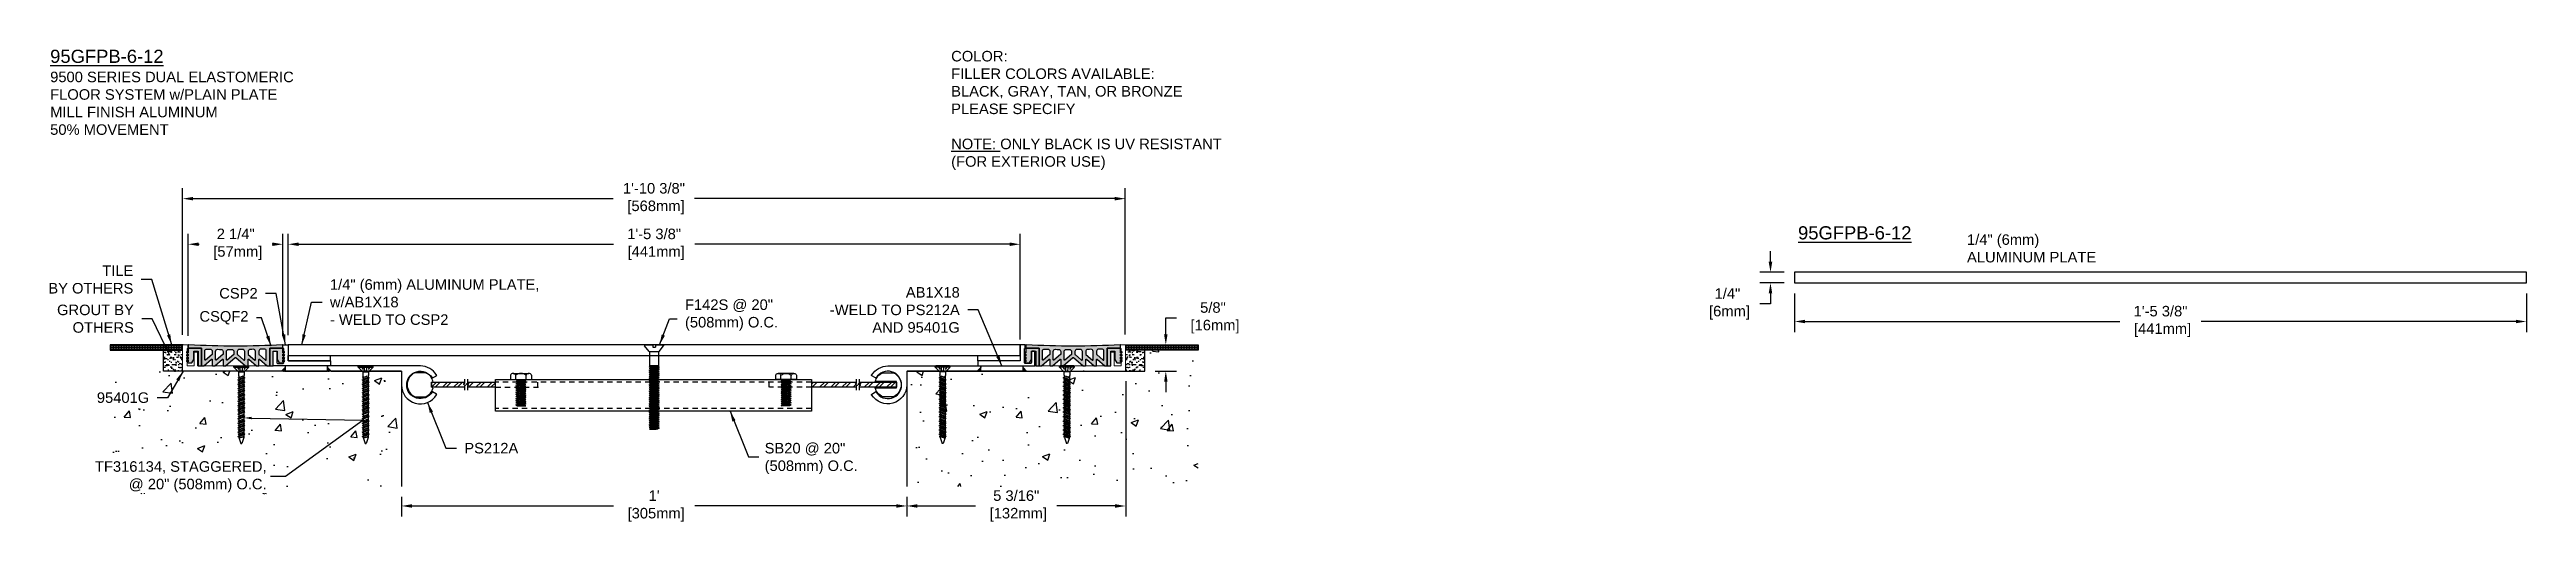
# Model space of a CAD drawing. Header units: inches. Extents: x -5.4 to 53.4, y -2.5 to 9.
import ezdxf
from ezdxf import colors
from ezdxf.entities.mleader import LeaderData, LeaderLine
from ezdxf.math import Vec2, Vec3

# ---------------------------------------------------------------- set-up
doc = ezdxf.new("R2010")
doc.units = ezdxf.units.IN
doc.header["$MEASUREMENT"] = 0
doc.linetypes.add('DASHED', pattern=[0.75, 0.5, -0.25])
doc.linetypes.add('HIDDEN2', pattern=[0.1875, 0.125, -0.0625])
for name, color, linetype in [('anchors', 4, 'Continuous'), ('conditions', 1, 'Continuous'), ('dimensions', 3, 'Continuous'), ('FILLER', 2, 'Continuous'), ('METALS', 7, 'Continuous'), ('Text', 2, 'Continuous')]:
    doc.layers.add(name, color=color, linetype=linetype)
doc.styles.add('ARIAL', font='arial.ttf')
doc.dimstyles.new('Arial', dxfattribs={"dimtxt": 0.25, "dimasz": 0.25, "dimexe": 0.25, "dimexo": 0.25, "dimgap": 0.25, "dimtad": 0, "dimtih": 1, "dimtoh": 1, "dimdec": 4, "dimzin": 0, "dimdsep": 46, "dimlunit": 4, "dimtxsty": 'ARIAL', "dimcen": 0.09, "dimadec": 0, "dimazin": 0, "dimtfac": 1, "dimtdec": 4, "dimtofl": 0, "dimtmove": 0, "dimatfit": 3, "dimfxl": 0, "dimfrac": 2, "dimtolj": 1, "dimtzin": 0, "dimarcsym": 0})

msp = doc.modelspace()

# ---------------------------------------------------------------- texts
at = {"layer": 'Text', "attachment_point": 1, "style": 'ARIAL'}
for s, insert, char_height, width in [('{\\H1.25x;\\L95GFPB-6-12\\P}9500 SERIES DUAL ELASTOMERIC\\PFLOOR SYSTEM w/PLAIN PLATE\\PMILL FINISH ALUMINUM\\P50% MOVEMENT', (-5.34537, 9.03764), 0.25, 7.03125), ('COLOR:{\\L                           }   \\~\\PFILLER COLORS AVAILABLE:\\PBLACK, GRAY, TAN, OR BRONZE\\PPLEASE SPECIFY\\~\\P\\P{\\LNOTE:} ONLY BLACK IS UV RESISTANT\\P(FOR EXTERIOR USE) ', (16.0465, 9.0096), 0.25, 6.582316), ('{\\L95GFPB-6-12}', (36.1527, 4.84582), 0.3125, 1.875)]:
    msp.add_mtext(s, dxfattribs=dict(at, insert=insert, char_height=char_height, width=width))
at = {"layer": 'Text', "char_height": 0.25, "style": 'ARIAL'}
for s, insert, attachment_point in [('1/4" (6mm)\\PALUMINUM PLATE', (40.1644, 4.31879), 4), ('TILE\\PBY OTHERS', (-3.37095, 3.58001), 6), ('1/4" (6mm) ALUMINUM PLATE,\\Pw/AB1X18\\P- WELD TO CSP2', (1.29667, 3.04374), 4), ('GROUT BY\\POTHERS', (-3.35826, 2.64907), 6), ('CSP2', (-0.41913, 3.25255), 6), ('F142S @ 20"\\P(508mm) O.C.', (9.72617, 2.73757), 4), ('AB1X18\\P-WELD TO PS212A\\PAND 95401G', (16.2509, 2.85783), 6), ('CSQF2', (-0.63675, 2.67148), 6), ('\\A1;95401G', (-2.99437, 0.77424), 6), ('PS212A', (4.48682, -0.42502), 4), ('SB20 @ 20"\\P(508mm) O.C.', (11.6176, -0.67036), 4)]:
    msp.add_mtext(s, dxfattribs=dict(at, insert=insert, attachment_point=attachment_point))

# ---------------------------------------------------------------- blocks, each defined once
blk = doc.blocks.new('*D0')
at = {"layer": 'DEFPOINTS', "color": 0}
for p in [(17.681, 4.418), (0.306, 2.008), (17.681, 1.903)]:
    blk.add_point(p, dxfattribs=at)
at = {"layer": 'dimensions', "color": 0, "lineweight": -2}
for p, q in [((0.306, 2.258), (0.306, 4.668)), ((0.556, 4.418), (8.027, 4.418)), ((17.431, 4.418), (9.96, 4.418)), ((17.681, 2.153), (17.681, 4.668))]:
    blk.add_line(p, q, dxfattribs=at)
at = {"layer": 'dimensions', "color": 0}
for points in [[(0.556, 4.46), (0.556, 4.376), (0.306, 4.418)], [(17.431, 4.46), (17.431, 4.376), (17.681, 4.418)]]:
    blk.add_solid(points, dxfattribs=at)
at = {"layer": 'dimensions', "color": 0, "insert": (8.994, 4.418), "char_height": 0.25, "attachment_point": 5, "style": 'ARIAL'}
blk.add_mtext('\\A1;1\'-5 3/8"\\P [441mm]', dxfattribs=at)
blk = doc.blocks.new('*D1')
at = {"layer": 'DEFPOINTS', "color": 0}
for p in [(20.179, 5.501), (-2.201, 2.018), (20.179, 2.028)]:
    blk.add_point(p, dxfattribs=at)
at = {"layer": 'dimensions', "color": 0, "lineweight": -2}
for p, q in [((-2.201, 2.268), (-2.201, 5.751)), ((-1.951, 5.501), (8.022, 5.501)), ((19.929, 5.501), (9.955, 5.501)), ((20.179, 2.278), (20.179, 5.751))]:
    blk.add_line(p, q, dxfattribs=at)
at = {"layer": 'dimensions', "color": 0}
for points in [[(-1.951, 5.542), (-1.951, 5.459), (-2.201, 5.501)], [(19.929, 5.542), (19.929, 5.459), (20.179, 5.501)]]:
    blk.add_solid(points, dxfattribs=at)
at = {"layer": 'dimensions', "color": 0, "insert": (8.989, 5.501), "char_height": 0.25, "attachment_point": 5, "style": 'ARIAL'}
blk.add_mtext('\\A1;1\'-10 3/8"\\P [568mm]', dxfattribs=at)
blk = doc.blocks.new('*D2')
at = {"layer": 'DEFPOINTS', "color": 0}
for p in [(20.189, 1.413), (14.993, -1.331), (14.993, -1.797)]:
    blk.add_point(p, dxfattribs=at)
at = {"layer": 'dimensions', "color": 0, "lineweight": -2}
for p, q in [((20.189, 1.163), (20.189, -2.047)), ((14.993, -1.581), (14.993, -2.047)), ((15.243, -1.797), (16.625, -1.797)), ((19.939, -1.797), (18.557, -1.797))]:
    blk.add_line(p, q, dxfattribs=at)
at = {"layer": 'dimensions', "color": 0}
for points in [[(15.243, -1.755), (15.243, -1.839), (14.993, -1.797)], [(19.939, -1.755), (19.939, -1.839), (20.189, -1.797)]]:
    blk.add_solid(points, dxfattribs=at)
at = {"layer": 'dimensions', "color": 0, "insert": (17.591, -1.797), "char_height": 0.25, "attachment_point": 5, "style": 'ARIAL'}
blk.add_mtext('\\A1;5 3/16"\\P [132mm]', dxfattribs=at)
blk = doc.blocks.new('*D3')
at = {"layer": 'DEFPOINTS', "color": 0}
for p in [(2.995, -1.331), (14.993, -1.331), (14.993, -1.797)]:
    blk.add_point(p, dxfattribs=at)
at = {"layer": 'dimensions', "color": 0, "lineweight": -2}
for p, q in [((2.995, -1.581), (2.995, -2.047)), ((14.993, -1.581), (14.993, -2.047)), ((3.245, -1.797), (8.027, -1.797)), ((14.743, -1.797), (9.96, -1.797))]:
    blk.add_line(p, q, dxfattribs=at)
at = {"layer": 'dimensions', "color": 0}
for points in [[(3.245, -1.755), (3.245, -1.839), (2.995, -1.797)], [(14.743, -1.755), (14.743, -1.839), (14.993, -1.797)]]:
    blk.add_solid(points, dxfattribs=at)
at = {"layer": 'dimensions', "color": 0, "insert": (8.994, -1.797), "char_height": 0.25, "attachment_point": 5, "style": 'ARIAL'}
blk.add_mtext("\\A1;1'\\P [305mm]", dxfattribs=at)
blk = doc.blocks.new('*D4')
at = {"layer": 'DEFPOINTS', "color": 0}
for p in [(0.181, 4.418), (-2.069, 1.99), (0.181, 2.018)]:
    blk.add_point(p, dxfattribs=at)
at = {"layer": 'dimensions', "color": 0, "lineweight": -2}
for p, q in [((-2.069, 2.24), (-2.069, 4.668)), ((-1.819, 4.418), (-1.81, 4.418)), ((-0.069, 4.418), (-0.071, 4.418)), ((0.181, 2.268), (0.181, 4.668))]:
    blk.add_line(p, q, dxfattribs=at)
at = {"layer": 'dimensions', "color": 0}
for points in [[(-1.819, 4.46), (-1.819, 4.377), (-2.069, 4.418)], [(-0.069, 4.46), (-0.069, 4.377), (0.181, 4.418)]]:
    blk.add_solid(points, dxfattribs=at)
at = {"layer": 'dimensions', "color": 0, "insert": (-0.94, 4.418), "char_height": 0.25, "attachment_point": 5, "style": 'ARIAL'}
blk.add_mtext('\\A1;2 1/4"\\P [57mm]', dxfattribs=at)
blk = doc.blocks.new('csp2')
blk.add_lwpolyline([(0, 0.33, -0.414214), (0.02, 0.35), (0.066, 0.35, -0.414214), (0.086, 0.33), (0.086, 0.08, 0.414214), (0.106, 0.06), (0.23, 0.06, 0.414214), (0.25, 0.08), (0.25, 0.405, 0.414214), (0.24, 0.415, -0.414214), (0.23, 0.425), (0.23, 0.49, -0.414214), (0.24, 0.5), (0.335, 0.5, -0.414214), (0.355, 0.48), (0.355, 0.135, 0.414214), (0.365, 0.125), (1.355, 0.125), (1.355, 0), (0.335, 0), (0.02, 0, -0.414214), (0, 0.02)], format="xyb", close=True)
blk = doc.blocks.new('A$C63CB1885')
for p, q in [((-0.176, 0), (-0.175, 0.018)), ((-0.176, 0), (0.176, 0)), ((-0.176, 0), (-0.07, -0.113)), ((-0.163, 0.029), (0.163, 0.029)), ((0.07, -0.113), (0.176, 0)), ((0.176, 0), (0.175, 0.018)), ((-0.086, -0.302), (0.086, -0.251)), ((-0.086, -0.302), (-0.062, -0.289)), ((-0.086, -0.302), (-0.062, -0.315)), ((-0.086, -0.403), (0.086, -0.353)), ((-0.086, -0.403), (-0.062, -0.391)), ((-0.086, -0.403), (-0.062, -0.416)), ((-0.086, -0.505), (0.086, -0.454)), ((-0.086, -0.505), (-0.062, -0.492)), ((-0.086, -0.505), (-0.062, -0.518)), ((-0.086, -0.607), (0.086, -0.556)), ((-0.074, -0.251), (0.032, -0.215)), ((-0.074, -0.251), (-0.062, -0.245)), ((-0.074, -0.251), (-0.062, -0.257)), ((-0.074, -0.353), (0.074, -0.302)), ((-0.074, -0.353), (-0.062, -0.346)), ((-0.074, -0.353), (-0.062, -0.359)), ((-0.074, -0.454), (0.074, -0.403)), ((-0.074, -0.454), (-0.062, -0.448)), ((-0.074, -0.454), (-0.062, -0.46)), ((-0.074, -0.556), (0.074, -0.505)), ((-0.074, -0.556), (-0.062, -0.55)), ((-0.074, -0.556), (-0.062, -0.562)), ((-0.07, -0.113), (0.07, -0.113)), ((-0.07, -0.113), (-0.07, -0.18)), ((-0.069, -0.189), (-0.063, -0.215)), ((-0.062, -0.245), (0.032, -0.215)), ((0.032, -0.215), (-0.062, -0.257)), ((-0.062, -0.225), (-0.062, -0.245)), ((0.062, -0.238), (-0.062, -0.289)), ((-0.062, -0.257), (-0.062, -0.289)), ((0.062, -0.264), (-0.062, -0.315)), ((-0.062, -0.346), (0.062, -0.296)), ((0.062, -0.308), (-0.062, -0.359)), ((-0.062, -0.315), (-0.062, -0.346)), ((0.062, -0.34), (-0.062, -0.391)), ((-0.062, -0.359), (-0.062, -0.391)), ((0.062, -0.366), (-0.062, -0.416)), ((-0.062, -0.448), (0.062, -0.397)), ((0.062, -0.41), (-0.062, -0.46)), ((-0.062, -0.416), (-0.062, -0.448)), ((0.062, -0.441), (-0.062, -0.492)), ((-0.062, -0.46), (-0.062, -0.492)), ((0.062, -0.467), (-0.062, -0.518)), ((-0.062, -0.55), (0.062, -0.499)), ((0.062, -0.511), (-0.062, -0.562)), ((-0.062, -0.518), (-0.062, -0.55)), ((0.062, -0.543), (-0.062, -0.594)), ((-0.062, -0.562), (-0.062, -0.594)), ((0.062, -0.569), (-0.062, -0.619)), ((0.062, -0.225), (0.062, -0.238)), ((0.086, -0.251), (0.062, -0.238)), ((0.086, -0.251), (0.062, -0.264)), ((0.062, -0.264), (0.062, -0.296)), ((0.074, -0.302), (0.062, -0.296)), ((0.074, -0.302), (0.062, -0.308)), ((0.062, -0.308), (0.062, -0.34)), ((0.086, -0.353), (0.062, -0.34)), ((0.086, -0.353), (0.062, -0.366)), ((0.062, -0.366), (0.062, -0.397)), ((0.074, -0.403), (0.062, -0.397)), ((0.074, -0.403), (0.062, -0.41)), ((0.062, -0.41), (0.062, -0.441)), ((0.086, -0.454), (0.062, -0.441)), ((0.086, -0.454), (0.062, -0.467)), ((0.062, -0.467), (0.062, -0.499)), ((0.074, -0.505), (0.062, -0.499)), ((0.074, -0.505), (0.062, -0.511)), ((0.062, -0.511), (0.062, -0.543)), ((0.086, -0.556), (0.062, -0.543)), ((0.086, -0.556), (0.062, -0.569)), ((0.062, -0.569), (0.062, -0.6)), ((0.069, -0.189), (0.063, -0.215)), ((0.07, -0.113), (0.07, -0.18)), ((-0.086, -0.607), (-0.062, -0.594)), ((-0.086, -0.607), (-0.062, -0.619)), ((-0.086, -0.708), (0.086, -0.657)), ((-0.086, -0.708), (-0.062, -0.695)), ((-0.086, -0.708), (-0.062, -0.721)), ((-0.086, -0.81), (0.086, -0.759)), ((-0.086, -0.81), (-0.062, -0.797)), ((-0.086, -0.81), (-0.062, -0.823)), ((-0.086, -0.911), (0.086, -0.86)), ((-0.086, -0.911), (-0.062, -0.898)), ((-0.086, -0.911), (-0.062, -0.924)), ((-0.086, -1.013), (0.086, -0.962)), ((-0.086, -1.013), (-0.062, -1)), ((-0.086, -1.013), (-0.062, -1.026)), ((-0.086, -1.114), (0.086, -1.064)), ((-0.086, -1.114), (-0.062, -1.101)), ((-0.086, -1.114), (-0.062, -1.127)), ((-0.086, -1.222), (0.086, -1.171)), ((-0.074, -0.657), (0.074, -0.607)), ((-0.074, -0.657), (-0.062, -0.651)), ((-0.074, -0.657), (-0.062, -0.664)), ((-0.074, -0.759), (0.074, -0.708)), ((-0.074, -0.759), (-0.062, -0.753)), ((-0.074, -0.759), (-0.062, -0.765)), ((-0.074, -0.86), (0.074, -0.81)), ((-0.074, -0.86), (-0.062, -0.854)), ((-0.074, -0.86), (-0.062, -0.867)), ((-0.074, -0.962), (0.074, -0.911)), ((-0.074, -0.962), (-0.062, -0.956)), ((-0.074, -0.962), (-0.062, -0.968)), ((-0.074, -1.064), (0.074, -1.013)), ((-0.074, -1.064), (-0.062, -1.057)), ((-0.074, -1.064), (-0.062, -1.07)), ((-0.074, -1.171), (0.074, -1.121)), ((-0.074, -1.171), (-0.062, -1.165)), ((-0.074, -1.171), (-0.062, -1.178)), ((-0.062, -0.651), (0.062, -0.6)), ((0.062, -0.613), (-0.062, -0.664)), ((-0.062, -0.619), (-0.062, -0.651)), ((0.062, -0.644), (-0.062, -0.695)), ((-0.062, -0.664), (-0.062, -0.695)), ((0.062, -0.67), (-0.062, -0.721)), ((-0.062, -0.753), (0.062, -0.702)), ((0.062, -0.714), (-0.062, -0.765)), ((-0.062, -0.721), (-0.062, -0.753)), ((0.062, -0.746), (-0.062, -0.797)), ((-0.062, -0.765), (-0.062, -0.797)), ((0.062, -0.772), (-0.062, -0.823)), ((-0.062, -0.854), (0.062, -0.804)), ((0.062, -0.816), (-0.062, -0.867)), ((-0.062, -0.823), (-0.062, -0.854)), ((0.062, -0.848), (-0.062, -0.898)), ((-0.062, -0.867), (-0.062, -0.898)), ((0.062, -0.873), (-0.062, -0.924)), ((-0.062, -0.956), (0.062, -0.905)), ((0.062, -0.917), (-0.062, -0.968)), ((-0.062, -0.924), (-0.062, -0.956)), ((0.062, -0.949), (-0.062, -1)), ((-0.062, -0.968), (-0.062, -1)), ((0.062, -0.975), (-0.062, -1.026)), ((-0.062, -1.057), (0.062, -1.007)), ((0.062, -1.019), (-0.062, -1.07)), ((-0.062, -1.026), (-0.062, -1.057)), ((0.062, -1.051), (-0.062, -1.101)), ((-0.062, -1.07), (-0.062, -1.101)), ((0.062, -1.077), (-0.062, -1.127)), ((-0.062, -1.165), (0.062, -1.115)), ((0.062, -1.127), (-0.062, -1.178)), ((-0.062, -1.127), (-0.062, -1.165)), ((0.062, -1.159), (-0.062, -1.209)), ((0.074, -0.607), (0.062, -0.6)), ((0.074, -0.607), (0.062, -0.613)), ((0.062, -0.613), (0.062, -0.644)), ((0.086, -0.657), (0.062, -0.644)), ((0.086, -0.657), (0.062, -0.67)), ((0.062, -0.67), (0.062, -0.702)), ((0.074, -0.708), (0.062, -0.702)), ((0.074, -0.708), (0.062, -0.714)), ((0.062, -0.714), (0.062, -0.746)), ((0.086, -0.759), (0.062, -0.746)), ((0.086, -0.759), (0.062, -0.772)), ((0.062, -0.772), (0.062, -0.804)), ((0.074, -0.81), (0.062, -0.804)), ((0.074, -0.81), (0.062, -0.816)), ((0.062, -0.816), (0.062, -0.848)), ((0.086, -0.86), (0.062, -0.848)), ((0.086, -0.86), (0.062, -0.873)), ((0.062, -0.873), (0.062, -0.905)), ((0.074, -0.911), (0.062, -0.905)), ((0.074, -0.911), (0.062, -0.917)), ((0.062, -0.917), (0.062, -0.949)), ((0.086, -0.962), (0.062, -0.949)), ((0.086, -0.962), (0.062, -0.975)), ((0.062, -0.975), (0.062, -1.007)), ((0.074, -1.013), (0.062, -1.007)), ((0.074, -1.013), (0.062, -1.019)), ((0.062, -1.019), (0.062, -1.051)), ((0.086, -1.064), (0.062, -1.051)), ((0.086, -1.064), (0.062, -1.077)), ((0.062, -1.077), (0.062, -1.115)), ((0.074, -1.121), (0.062, -1.115)), ((0.074, -1.121), (0.062, -1.127)), ((0.062, -1.127), (0.062, -1.159)), ((0.086, -1.171), (0.062, -1.159)), ((0.086, -1.171), (0.062, -1.184)), ((-0.086, -1.222), (-0.062, -1.209)), ((-0.086, -1.222), (-0.062, -1.235)), ((-0.086, -1.332), (0.086, -1.282)), ((-0.086, -1.332), (-0.062, -1.319)), ((-0.086, -1.332), (-0.062, -1.345)), ((-0.086, -1.438), (0.086, -1.387)), ((-0.086, -1.438), (-0.062, -1.425)), ((-0.086, -1.438), (-0.062, -1.451)), ((-0.086, -1.54), (0.086, -1.489)), ((-0.086, -1.54), (-0.062, -1.527)), ((-0.086, -1.54), (-0.062, -1.553)), ((-0.086, -1.643), (0.086, -1.592)), ((-0.086, -1.643), (-0.062, -1.63)), ((-0.086, -1.643), (-0.062, -1.655)), ((-0.074, -1.282), (0.074, -1.231)), ((-0.074, -1.282), (-0.062, -1.275)), ((-0.074, -1.282), (-0.062, -1.288)), ((-0.074, -1.387), (0.074, -1.336)), ((-0.074, -1.387), (-0.062, -1.381)), ((-0.074, -1.387), (-0.062, -1.393)), ((-0.074, -1.489), (0.074, -1.439)), ((-0.074, -1.489), (-0.062, -1.483)), ((-0.074, -1.489), (-0.062, -1.496)), ((-0.074, -1.592), (0.074, -1.541)), ((-0.074, -1.592), (-0.062, -1.586)), ((-0.074, -1.592), (-0.062, -1.598)), ((-0.062, -1.178), (-0.062, -1.209)), ((0.062, -1.184), (-0.062, -1.235)), ((-0.062, -1.275), (0.062, -1.225)), ((-0.062, -1.235), (-0.062, -1.275)), ((0.062, -1.237), (-0.062, -1.288)), ((0.062, -1.269), (-0.062, -1.319)), ((-0.062, -1.288), (-0.062, -1.319)), ((0.062, -1.295), (-0.062, -1.345)), ((-0.062, -1.381), (0.062, -1.33)), ((0.062, -1.343), (-0.062, -1.393)), ((-0.062, -1.345), (-0.062, -1.381)), ((0.062, -1.374), (-0.062, -1.425)), ((-0.062, -1.393), (-0.062, -1.425)), ((0.062, -1.4), (-0.062, -1.451)), ((-0.062, -1.483), (0.062, -1.433)), ((0.062, -1.445), (-0.062, -1.496)), ((-0.062, -1.451), (-0.062, -1.483)), ((0.062, -1.477), (-0.062, -1.527)), ((-0.062, -1.496), (-0.062, -1.527)), ((0.062, -1.502), (-0.062, -1.553)), ((-0.062, -1.586), (0.062, -1.535)), ((0.062, -1.547), (-0.062, -1.598)), ((-0.062, -1.553), (-0.062, -1.586)), ((0.062, -1.579), (-0.062, -1.63)), ((-0.062, -1.598), (-0.062, -1.63)), ((0.062, -1.605), (-0.062, -1.655)), ((-0.06, -1.668), (-0.01, -1.81)), ((-0.034, -1.679), (0.062, -1.636)), ((-0.034, -1.679), (0.074, -1.643)), ((0.062, -1.649), (-0.034, -1.679)), ((0.06, -1.668), (0.01, -1.81)), ((0.062, -1.184), (0.062, -1.225)), ((0.074, -1.231), (0.062, -1.225)), ((0.074, -1.231), (0.062, -1.237)), ((0.062, -1.237), (0.062, -1.269)), ((0.086, -1.282), (0.062, -1.269)), ((0.086, -1.282), (0.062, -1.295)), ((0.062, -1.295), (0.062, -1.33)), ((0.074, -1.336), (0.062, -1.33)), ((0.074, -1.336), (0.062, -1.343)), ((0.062, -1.343), (0.062, -1.374)), ((0.086, -1.387), (0.062, -1.374)), ((0.086, -1.387), (0.062, -1.4)), ((0.062, -1.4), (0.062, -1.433)), ((0.074, -1.439), (0.062, -1.433)), ((0.074, -1.439), (0.062, -1.445)), ((0.062, -1.445), (0.062, -1.477)), ((0.086, -1.489), (0.062, -1.477)), ((0.086, -1.489), (0.062, -1.502)), ((0.062, -1.502), (0.062, -1.535)), ((0.074, -1.541), (0.062, -1.535)), ((0.074, -1.541), (0.062, -1.547)), ((0.062, -1.547), (0.062, -1.579)), ((0.086, -1.592), (0.062, -1.579)), ((0.086, -1.592), (0.062, -1.605)), ((0.062, -1.605), (0.062, -1.652)), ((0.074, -1.643), (0.062, -1.636)), ((0.074, -1.643), (0.062, -1.649))]:
    blk.add_line(p, q)
at = {"linetype": 'DASHED', "ltscale": 0.025}
for p, q in [((-0.113, 0.029), (-0.024, -0.106)), ((-0.024, -0.106), (-0.031, 0.028)), ((0.024, -0.106), (0.031, 0.029)), ((0.112, 0.029), (0.024, -0.106)), ((-0.024, -0.106), (0.024, -0.106))]:
    blk.add_line(p, q, dxfattribs=at)
for centre, radius, start, end in [((-0.163, 0.017), 0.0112, 90, 175), ((0.163, 0.017), 0.0112, 5, 90), ((-0.023, -0.18), 0.0465, 180, 191.9357), ((-0.109, -0.225), 0.0465, 0, 11.9357), ((0.109, -0.225), 0.0465, 168.0643, 180), ((0.023, -0.18), 0.0465, 348.0643, 0), ((-0.016, -1.652), 0.0465, 183.94761, 199.30575), ((0.016, -1.652), 0.0465, 340.69425, 0), ((0, -1.806), 0.0106, 204.10008, 335.89992)]:
    blk.add_arc(centre, radius, start, end)
blk = doc.blocks.new('TF316134')
blk.add_blockref('A$C63CB1885', (0, -0.0285))
blk = doc.blocks.new('*D8')
at = {"layer": 'DEFPOINTS', "color": 0}
for p in [(36.071, 3.502), (53.446, 3.502), (53.446, 2.584)]:
    blk.add_point(p, dxfattribs=at)
at = {"layer": 'dimensions', "color": 0, "lineweight": -2}
for p, q in [((36.071, 3.252), (36.071, 2.334)), ((53.446, 3.252), (53.446, 2.334)), ((36.321, 2.584), (43.792, 2.584)), ((53.196, 2.584), (45.725, 2.584))]:
    blk.add_line(p, q, dxfattribs=at)
at = {"layer": 'dimensions', "color": 0}
for points in [[(36.321, 2.625), (36.321, 2.542), (36.071, 2.584)], [(53.196, 2.625), (53.196, 2.542), (53.446, 2.584)]]:
    blk.add_solid(points, dxfattribs=at)
at = {"layer": 'dimensions', "color": 0, "insert": (44.759, 2.584), "char_height": 0.25, "attachment_point": 5, "style": 'ARIAL'}
blk.add_mtext('\\A1;1\'-5 3/8"\\P [441mm]', dxfattribs=at)
blk = doc.blocks.new('*D9')
at = {"layer": 'DEFPOINTS', "color": 0}
for p in [(36.071, 3.752), (35.498, 3.502), (36.071, 3.502)]:
    blk.add_point(p, dxfattribs=at)
at = {"layer": 'dimensions', "color": 0, "lineweight": -2}
for p, q in [((35.498, 4.002), (35.498, 4.252)), ((35.821, 3.752), (35.248, 3.752)), ((35.821, 3.502), (35.248, 3.502)), ((35.498, 3.002), (35.248, 3.002)), ((35.498, 3.252), (35.498, 3.002))]:
    blk.add_line(p, q, dxfattribs=at)
at = {"layer": 'dimensions', "color": 0}
for points in [[(35.456, 4.002), (35.54, 4.002), (35.498, 3.752)], [(35.456, 3.252), (35.54, 3.252), (35.498, 3.502)]]:
    blk.add_solid(points, dxfattribs=at)
at = {"layer": 'dimensions', "color": 0, "insert": (34.476, 3.002), "char_height": 0.25, "attachment_point": 5, "style": 'ARIAL'}
blk.add_mtext('\\A1;1/4"\\P [6mm]', dxfattribs=at)
blk = doc.blocks.new('*D10')
at = {"layer": 'DEFPOINTS', "color": 0}
for p in [(20.437, 2.028), (21.142, 2.028), (20.641, 1.403)]:
    blk.add_point(p, dxfattribs=at)
at = {"layer": 'dimensions', "color": 0, "lineweight": -2}
for p, q in [((21.142, 2.278), (21.142, 2.67)), ((21.142, 2.67), (21.392, 2.67)), ((20.687, 2.028), (21.392, 2.028)), ((20.891, 1.403), (21.392, 1.403)), ((21.142, 1.153), (21.142, 0.903))]:
    blk.add_line(p, q, dxfattribs=at)
at = {"layer": 'dimensions', "color": 0}
for points in [[(21.101, 2.278), (21.184, 2.278), (21.142, 2.028)], [(21.101, 1.153), (21.184, 1.153), (21.142, 1.403)]]:
    blk.add_solid(points, dxfattribs=at)
at = {"layer": 'dimensions', "color": 0, "insert": (22.262, 2.67), "char_height": 0.25, "attachment_point": 5, "style": 'ARIAL'}
blk.add_mtext('\\A1;5/8"\\P [16mm]', dxfattribs=at)
blk = doc.blocks.new('PS212A')
at = {"linetype": 'Continuous', "flags": 128}
blk.add_lwpolyline([(0.451, 0.125), (-1.747, 0.125, 0.414214), (-1.757, 0.115), (-1.757, 0.095, 0.198912), (-1.754, 0.087), (-1.67, 0.003, 0.198912), (-1.663, 0), (-0.009, 0, -0.414214), (0.001, -0.01), (0.001, -0.325, 0.758338), (0.836, -0.559, 0.420887), (0.832, -0.545), (0.741, -0.492, 0.405496), (0.727, -0.496, -3.520953), (0.727, -0.154, 0.405496), (0.741, -0.157), (0.832, -0.105, 0.420887), (0.836, -0.091, 0.261868)], format="xyb", close=True, dxfattribs=at)
blk = doc.blocks.new('H1458S')
for p, q in [((-0.25, 0.104), (-0.25, 0)), ((-0.25, 0), (0.25, 0)), ((-0.188, 0.144), (0.187, 0.144)), ((-0.125, 0), (-0.125, 0.104)), ((-0.119, 0), (-0.085, -0.02)), ((-0.085, -0.02), (0.048, 0)), ((0.125, 0), (0.125, 0.104)), ((0.25, 0.104), (0.25, 0)), ((-0.119, -0.05), (0.119, -0.025)), ((-0.119, -0.05), (-0.085, -0.03)), ((-0.119, -0.05), (-0.085, -0.07)), ((-0.119, -0.1), (0.119, -0.075)), ((-0.119, -0.1), (-0.085, -0.08)), ((-0.119, -0.1), (-0.085, -0.12)), ((-0.119, -0.15), (0.119, -0.125)), ((-0.119, -0.15), (-0.085, -0.13)), ((-0.119, -0.15), (-0.085, -0.17)), ((-0.119, -0.2), (0.119, -0.175)), ((-0.119, -0.2), (-0.085, -0.18)), ((-0.119, -0.2), (-0.085, -0.22)), ((-0.119, -0.25), (0.119, -0.225)), ((-0.119, -0.25), (-0.085, -0.23)), ((-0.119, -0.25), (-0.085, -0.27)), ((-0.119, -0.3), (0.119, -0.275)), ((-0.119, -0.3), (-0.085, -0.28)), ((-0.119, -0.3), (-0.085, -0.32)), ((-0.119, -0.35), (0.119, -0.325)), ((-0.119, -0.35), (-0.085, -0.33)), ((-0.119, -0.35), (-0.085, -0.37)), ((-0.119, -0.4), (0.119, -0.375)), ((-0.119, -0.4), (-0.085, -0.38)), ((-0.119, -0.4), (-0.085, -0.42)), ((-0.119, -0.45), (0.119, -0.425)), ((-0.119, -0.45), (-0.085, -0.43)), ((-0.119, -0.45), (-0.085, -0.47)), ((-0.119, -0.5), (0.119, -0.475)), ((-0.119, -0.5), (-0.085, -0.48)), ((-0.119, -0.5), (-0.085, -0.52)), ((-0.119, -0.55), (0.119, -0.525)), ((-0.119, -0.55), (-0.085, -0.53)), ((-0.119, -0.55), (-0.085, -0.57)), ((-0.119, -0.6), (0.119, -0.575)), ((-0.119, -0.6), (-0.085, -0.58)), ((-0.085, -0.03), (0.085, -0.005)), ((-0.085, -0.02), (-0.085, -0.03)), ((-0.085, -0.07), (0.085, -0.045)), ((-0.085, -0.08), (0.085, -0.055)), ((-0.085, -0.07), (-0.085, -0.08)), ((-0.085, -0.12), (0.085, -0.095)), ((-0.085, -0.13), (0.085, -0.105)), ((-0.085, -0.12), (-0.085, -0.13)), ((-0.085, -0.17), (0.085, -0.145)), ((-0.085, -0.18), (0.085, -0.155)), ((-0.085, -0.17), (-0.085, -0.18)), ((-0.085, -0.22), (0.085, -0.195)), ((-0.085, -0.23), (0.085, -0.205)), ((-0.085, -0.22), (-0.085, -0.23)), ((-0.085, -0.27), (0.085, -0.245)), ((-0.085, -0.28), (0.085, -0.255)), ((-0.085, -0.27), (-0.085, -0.28)), ((-0.085, -0.32), (0.085, -0.295)), ((-0.085, -0.33), (0.085, -0.305)), ((-0.085, -0.32), (-0.085, -0.33)), ((-0.085, -0.37), (0.085, -0.345)), ((-0.085, -0.38), (0.085, -0.355)), ((-0.085, -0.37), (-0.085, -0.38)), ((-0.085, -0.42), (0.085, -0.395)), ((-0.085, -0.43), (0.085, -0.405)), ((-0.085, -0.42), (-0.085, -0.43)), ((-0.085, -0.47), (0.085, -0.445)), ((-0.085, -0.48), (0.085, -0.455)), ((-0.085, -0.47), (-0.085, -0.48)), ((-0.085, -0.52), (0.085, -0.495)), ((-0.085, -0.53), (0.085, -0.505)), ((-0.085, -0.52), (-0.085, -0.53)), ((-0.085, -0.57), (0.085, -0.545)), ((-0.085, -0.58), (0.085, -0.555)), ((-0.085, -0.57), (-0.085, -0.58)), ((0.094, 0), (0.085, -0.005)), ((0.119, -0.025), (0.085, -0.005)), ((0.119, -0.025), (0.085, -0.045)), ((0.085, -0.045), (0.085, -0.055)), ((0.119, -0.075), (0.085, -0.055)), ((0.119, -0.075), (0.085, -0.095)), ((0.085, -0.095), (0.085, -0.105)), ((0.119, -0.125), (0.085, -0.105)), ((0.119, -0.125), (0.085, -0.145)), ((0.085, -0.145), (0.085, -0.155)), ((0.119, -0.175), (0.085, -0.155)), ((0.119, -0.175), (0.085, -0.195)), ((0.085, -0.195), (0.085, -0.205)), ((0.119, -0.225), (0.085, -0.205)), ((0.119, -0.225), (0.085, -0.245)), ((0.085, -0.245), (0.085, -0.255)), ((0.119, -0.275), (0.085, -0.255)), ((0.119, -0.275), (0.085, -0.295)), ((0.085, -0.295), (0.085, -0.305)), ((0.119, -0.325), (0.085, -0.305)), ((0.119, -0.325), (0.085, -0.345)), ((0.085, -0.345), (0.085, -0.355)), ((0.119, -0.375), (0.085, -0.355)), ((0.119, -0.375), (0.085, -0.395)), ((0.085, -0.395), (0.085, -0.405)), ((0.119, -0.425), (0.085, -0.405)), ((0.119, -0.425), (0.085, -0.445)), ((0.085, -0.445), (0.085, -0.455)), ((0.119, -0.475), (0.085, -0.455)), ((0.119, -0.475), (0.085, -0.495)), ((0.085, -0.495), (0.085, -0.505)), ((0.119, -0.525), (0.085, -0.505)), ((0.119, -0.525), (0.085, -0.545)), ((0.085, -0.545), (0.085, -0.555)), ((0.119, -0.575), (0.085, -0.555)), ((0.119, -0.575), (0.085, -0.595)), ((-0.119, -0.6), (-0.085, -0.62)), ((-0.085, -0.62), (0.085, -0.595)), ((-0.085, -0.62), (-0.085, -0.625)), ((-0.085, -0.625), (0.119, -0.625)), ((-0.048, -0.625), (0.085, -0.605)), ((0.085, -0.595), (0.085, -0.605)), ((0.119, -0.625), (0.085, -0.605))]:
    blk.add_line(p, q)
for centre, radius, start, end in [((-0.188, 0.075), 0.0688, 24.76151, 155.23849), ((0, -0.071), 0.215, 54.51066, 125.48934), ((0.187, 0.075), 0.0688, 24.76151, 155.23849)]:
    blk.add_arc(centre, radius, start, end)
blk = doc.blocks.new('SB20')
h = blk.add_hatch()
h.set_pattern_fill('ANSI32', color=256, scale=0.5, style=0)
h.set_pattern_definition([(45, (-0.5, 0), (-0.1325825, 0.1325825), []), (45, (-0.41161, 0), (-0.1325825, 0.1325825), [])])
h.paths.add_polyline_path([(2.103, 3.658), (2.103, 3.538), (2.888, 3.538), (2.888, 3.568), (2.916, 3.587), (2.859, 3.609), (2.888, 3.628), (2.888, 3.658)])
h.paths.add_polyline_path([(3.625, 3.538), (3.625, 3.658), (2.958, 3.658), (2.958, 3.628), (2.929, 3.609), (2.986, 3.587), (2.958, 3.568), (2.958, 3.538)])
h = blk.add_hatch()
h.set_pattern_fill('ANSI32', color=256, scale=0.5, style=0)
h.set_pattern_definition([(45, (0.5, 0), (-0.1325825, 0.1325825), []), (45, (0.58839, 0), (-0.1325825, 0.1325825), [])])
h.paths.add_polyline_path([(11.128, 3.658), (11.128, 3.538), (12.192, 3.538), (12.192, 3.568), (12.221, 3.587), (12.163, 3.609), (12.192, 3.628), (12.192, 3.658)])
h.paths.add_polyline_path([(12.262, 3.658), (12.262, 3.628), (12.233, 3.609), (12.291, 3.587), (12.262, 3.568), (12.262, 3.538), (13.149, 3.538), (13.149, 3.658)])
for p, q in [((2.103, 3.658), (2.888, 3.658)), ((2.888, 3.538), (2.103, 3.538)), ((2.958, 3.658), (3.625, 3.658)), ((3.625, 3.538), (2.958, 3.538)), ((3.625, 2.971), (3.625, 3.721)), ((11.128, 3.721), (11.128, 2.971)), ((11.128, 3.658), (12.192, 3.658)), ((12.192, 3.538), (11.128, 3.538)), ((12.262, 3.658), (13.149, 3.658)), ((13.149, 3.538), (12.262, 3.538))]:
    blk.add_line(p, q)
at = {"linetype": 'ByBlock'}
for p, q in [((3.625, 3.721), (11.128, 3.721)), ((11.128, 2.971), (3.625, 2.971))]:
    blk.add_line(p, q, dxfattribs=at)
at = {"linetype": 'HIDDEN2'}
for p, q in [((11.128, 3.658), (3.625, 3.658)), ((3.625, 3.538), (4.627, 3.538)), ((4.627, 3.538), (4.627, 3.658)), ((10.126, 3.538), (10.126, 3.658)), ((11.128, 3.538), (10.133, 3.538)), ((11.128, 3.033), (3.625, 3.033))]:
    blk.add_line(p, q, dxfattribs=at)
for points in [[(2.144, 3.672, 0.233897), (1.965, 3.885), (1.715, 3.885, 0.654654), (1.715, 3.312), (1.965, 3.312, 0.233897), (2.144, 3.524), (2.103, 3.538), (2.103, 3.658)], [(13.149, 3.672), (12.641, 3.672, -0.233897), (12.82, 3.885), (13.07, 3.885, -0.654654), (13.07, 3.312), (12.82, 3.312, -0.233897), (12.641, 3.524), (13.149, 3.524)]]:
    blk.add_lwpolyline(points, format="xyb", close=True)
for points in [[(2.103, 3.658), (2.103, 3.538)], [(2.888, 3.728), (2.888, 3.628), (2.859, 3.609), (2.916, 3.587), (2.888, 3.568), (2.888, 3.468)], [(2.958, 3.728), (2.958, 3.628), (2.929, 3.609), (2.986, 3.587), (2.958, 3.568), (2.958, 3.468)], [(12.192, 3.728), (12.192, 3.628), (12.163, 3.609), (12.221, 3.587), (12.192, 3.568), (12.192, 3.468)], [(12.262, 3.728), (12.262, 3.628), (12.233, 3.609), (12.291, 3.587), (12.262, 3.568), (12.262, 3.468)], [(13.149, 3.658), (13.149, 3.538)]]:
    blk.add_lwpolyline(points)
blk.add_point((4.627, 3.538), dxfattribs=at)
blk.add_blockref('H1458S', (4.23, 3.721))
at = {"xscale": -1}
blk.add_blockref('H1458S', (10.524, 3.721), dxfattribs=at)
blk = doc.blocks.new('F142S')
for p, q in [((-0.215, 0), (-0.032, 0)), ((-0.032, 0), (-0.032, -0.05)), ((0.03, 0), (0.03, -0.05)), ((0.03, 0), (0.213, 0)), ((-0.12, -0.155), (-0.226, -0.024)), ((-0.12, -0.155), (0.118, -0.155)), ((-0.12, -0.5), (-0.109, -0.495)), ((-0.12, -0.5), (-0.069, -0.495)), ((-0.12, -0.5), (-0.086, -0.52)), ((-0.12, -0.55), (0.118, -0.525)), ((-0.12, -0.55), (-0.086, -0.53)), ((-0.12, -0.55), (-0.086, -0.57)), ((-0.12, -0.6), (0.118, -0.575)), ((-0.12, -0.6), (-0.086, -0.58)), ((-0.109, -0.155), (-0.109, -0.495)), ((0.107, -0.495), (-0.109, -0.495)), ((-0.086, -0.52), (0.084, -0.495)), ((-0.086, -0.53), (0.084, -0.505)), ((-0.086, -0.52), (-0.086, -0.53)), ((-0.086, -0.57), (0.084, -0.545)), ((-0.086, -0.58), (0.084, -0.555)), ((-0.086, -0.57), (-0.086, -0.58)), ((-0.032, -0.05), (0.03, -0.05)), ((0.107, -0.495), (0.084, -0.505)), ((0.118, -0.525), (0.084, -0.505)), ((0.118, -0.525), (0.084, -0.545)), ((0.084, -0.545), (0.084, -0.555)), ((0.118, -0.575), (0.084, -0.555)), ((0.118, -0.575), (0.084, -0.595)), ((0.107, -0.155), (0.107, -0.495)), ((0.118, -0.155), (0.225, -0.024)), ((-0.12, -0.6), (-0.086, -0.62)), ((-0.12, -0.65), (0.118, -0.625)), ((-0.12, -0.65), (-0.086, -0.63)), ((-0.12, -0.65), (-0.086, -0.67)), ((-0.12, -0.7), (0.118, -0.675)), ((-0.12, -0.7), (-0.086, -0.68)), ((-0.12, -0.7), (-0.086, -0.72)), ((-0.12, -0.75), (0.118, -0.725)), ((-0.12, -0.75), (-0.086, -0.73)), ((-0.12, -0.75), (-0.086, -0.77)), ((-0.12, -0.8), (0.118, -0.775)), ((-0.12, -0.8), (-0.086, -0.78)), ((-0.12, -0.8), (-0.086, -0.82)), ((-0.12, -0.85), (0.118, -0.825)), ((-0.12, -0.85), (-0.086, -0.83)), ((-0.12, -0.85), (-0.086, -0.87)), ((-0.12, -0.9), (0.118, -0.875)), ((-0.12, -0.9), (-0.086, -0.88)), ((-0.12, -0.9), (-0.086, -0.92)), ((-0.12, -0.95), (0.118, -0.925)), ((-0.12, -0.95), (-0.086, -0.93)), ((-0.12, -0.95), (-0.086, -0.97)), ((-0.12, -1), (0.118, -0.975)), ((-0.12, -1), (-0.086, -0.98)), ((-0.12, -1), (-0.086, -1.02)), ((-0.12, -1.05), (0.118, -1.025)), ((-0.12, -1.05), (-0.086, -1.03)), ((-0.12, -1.05), (-0.086, -1.07)), ((-0.12, -1.1), (0.118, -1.075)), ((-0.12, -1.1), (-0.086, -1.08)), ((-0.12, -1.1), (-0.086, -1.12)), ((-0.12, -1.15), (0.118, -1.125)), ((-0.12, -1.15), (-0.086, -1.13)), ((-0.12, -1.15), (-0.086, -1.17)), ((-0.12, -1.2), (0.118, -1.175)), ((-0.086, -0.62), (0.084, -0.595)), ((-0.086, -0.63), (0.084, -0.605)), ((-0.086, -0.62), (-0.086, -0.63)), ((-0.086, -0.67), (0.084, -0.645)), ((-0.086, -0.68), (0.084, -0.655)), ((-0.086, -0.67), (-0.086, -0.68)), ((-0.086, -0.72), (0.084, -0.695)), ((-0.086, -0.73), (0.084, -0.705)), ((-0.086, -0.72), (-0.086, -0.73)), ((-0.086, -0.77), (0.084, -0.745)), ((-0.086, -0.78), (0.084, -0.755)), ((-0.086, -0.77), (-0.086, -0.78)), ((-0.086, -0.82), (0.084, -0.795)), ((-0.086, -0.83), (0.084, -0.805)), ((-0.086, -0.82), (-0.086, -0.83)), ((-0.086, -0.87), (0.084, -0.845)), ((-0.086, -0.88), (0.084, -0.855)), ((-0.086, -0.87), (-0.086, -0.88)), ((-0.086, -0.92), (0.084, -0.895)), ((-0.086, -0.93), (0.084, -0.905)), ((-0.086, -0.92), (-0.086, -0.93)), ((-0.086, -0.97), (0.084, -0.945)), ((-0.086, -0.98), (0.084, -0.955)), ((-0.086, -0.97), (-0.086, -0.98)), ((-0.086, -1.02), (0.084, -0.995)), ((-0.086, -1.03), (0.084, -1.005)), ((-0.086, -1.02), (-0.086, -1.03)), ((-0.086, -1.07), (0.084, -1.045)), ((-0.086, -1.08), (0.084, -1.055)), ((-0.086, -1.07), (-0.086, -1.08)), ((-0.086, -1.12), (0.084, -1.095)), ((-0.086, -1.13), (0.084, -1.105)), ((-0.086, -1.12), (-0.086, -1.13)), ((-0.086, -1.17), (0.084, -1.145)), ((-0.086, -1.18), (0.084, -1.155)), ((-0.086, -1.17), (-0.086, -1.18)), ((0.084, -0.595), (0.084, -0.605)), ((0.118, -0.625), (0.084, -0.605)), ((0.118, -0.625), (0.084, -0.645)), ((0.084, -0.645), (0.084, -0.655)), ((0.118, -0.675), (0.084, -0.655)), ((0.118, -0.675), (0.084, -0.695)), ((0.084, -0.695), (0.084, -0.705)), ((0.118, -0.725), (0.084, -0.705)), ((0.118, -0.725), (0.084, -0.745)), ((0.084, -0.745), (0.084, -0.755)), ((0.118, -0.775), (0.084, -0.755)), ((0.118, -0.775), (0.084, -0.795)), ((0.084, -0.795), (0.084, -0.805)), ((0.118, -0.825), (0.084, -0.805)), ((0.118, -0.825), (0.084, -0.845)), ((0.084, -0.845), (0.084, -0.855)), ((0.118, -0.875), (0.084, -0.855)), ((0.118, -0.875), (0.084, -0.895)), ((0.084, -0.895), (0.084, -0.905)), ((0.118, -0.925), (0.084, -0.905)), ((0.118, -0.925), (0.084, -0.945)), ((0.084, -0.945), (0.084, -0.955)), ((0.118, -0.975), (0.084, -0.955)), ((0.118, -0.975), (0.084, -0.995)), ((0.084, -0.995), (0.084, -1.005)), ((0.118, -1.025), (0.084, -1.005)), ((0.118, -1.025), (0.084, -1.045)), ((0.084, -1.045), (0.084, -1.055)), ((0.118, -1.075), (0.084, -1.055)), ((0.118, -1.075), (0.084, -1.095)), ((0.084, -1.095), (0.084, -1.105)), ((0.118, -1.125), (0.084, -1.105)), ((0.118, -1.125), (0.084, -1.145)), ((0.084, -1.145), (0.084, -1.155)), ((0.118, -1.175), (0.084, -1.155)), ((0.118, -1.175), (0.084, -1.195)), ((-0.12, -1.2), (-0.086, -1.18)), ((-0.12, -1.2), (-0.086, -1.22)), ((-0.12, -1.25), (0.118, -1.225)), ((-0.12, -1.25), (-0.086, -1.23)), ((-0.12, -1.25), (-0.086, -1.27)), ((-0.12, -1.3), (0.118, -1.275)), ((-0.12, -1.3), (-0.086, -1.28)), ((-0.12, -1.3), (-0.086, -1.32)), ((-0.12, -1.35), (0.118, -1.325)), ((-0.12, -1.35), (-0.086, -1.33)), ((-0.12, -1.35), (-0.086, -1.37)), ((-0.12, -1.4), (0.118, -1.375)), ((-0.12, -1.4), (-0.086, -1.38)), ((-0.12, -1.4), (-0.086, -1.42)), ((-0.12, -1.45), (0.118, -1.425)), ((-0.12, -1.45), (-0.086, -1.43)), ((-0.12, -1.45), (-0.086, -1.47)), ((-0.12, -1.5), (0.118, -1.475)), ((-0.12, -1.5), (-0.086, -1.48)), ((-0.12, -1.5), (-0.086, -1.52)), ((-0.12, -1.55), (0.118, -1.525)), ((-0.12, -1.55), (-0.086, -1.53)), ((-0.12, -1.55), (-0.086, -1.57)), ((-0.12, -1.6), (0.118, -1.575)), ((-0.12, -1.6), (-0.086, -1.58)), ((-0.12, -1.6), (-0.086, -1.62)), ((-0.12, -1.65), (0.118, -1.625)), ((-0.12, -1.65), (-0.086, -1.63)), ((-0.12, -1.65), (-0.086, -1.67)), ((-0.12, -1.7), (0.118, -1.675)), ((-0.12, -1.7), (-0.086, -1.68)), ((-0.12, -1.7), (-0.086, -1.72)), ((-0.12, -1.75), (0.118, -1.725)), ((-0.12, -1.75), (-0.086, -1.73)), ((-0.12, -1.75), (-0.086, -1.77)), ((-0.086, -1.22), (0.084, -1.195)), ((-0.086, -1.23), (0.084, -1.205)), ((-0.086, -1.22), (-0.086, -1.23)), ((-0.086, -1.27), (0.084, -1.245)), ((-0.086, -1.28), (0.084, -1.255)), ((-0.086, -1.27), (-0.086, -1.28)), ((-0.086, -1.32), (0.084, -1.295)), ((-0.086, -1.33), (0.084, -1.305)), ((-0.086, -1.32), (-0.086, -1.33)), ((-0.086, -1.37), (0.084, -1.345)), ((-0.086, -1.38), (0.084, -1.355)), ((-0.086, -1.37), (-0.086, -1.38)), ((-0.086, -1.42), (0.084, -1.395)), ((-0.086, -1.43), (0.084, -1.405)), ((-0.086, -1.42), (-0.086, -1.43)), ((-0.086, -1.47), (0.084, -1.445)), ((-0.086, -1.48), (0.084, -1.455)), ((-0.086, -1.47), (-0.086, -1.48)), ((-0.086, -1.52), (0.084, -1.495)), ((-0.086, -1.53), (0.084, -1.505)), ((-0.086, -1.52), (-0.086, -1.53)), ((-0.086, -1.57), (0.084, -1.545)), ((-0.086, -1.58), (0.084, -1.555)), ((-0.086, -1.57), (-0.086, -1.58)), ((-0.086, -1.62), (0.084, -1.595)), ((-0.086, -1.63), (0.084, -1.605)), ((-0.086, -1.62), (-0.086, -1.63)), ((-0.086, -1.67), (0.084, -1.645)), ((-0.086, -1.68), (0.084, -1.655)), ((-0.086, -1.67), (-0.086, -1.68)), ((-0.086, -1.72), (0.084, -1.695)), ((-0.086, -1.73), (0.084, -1.705)), ((-0.086, -1.72), (-0.086, -1.73)), ((-0.086, -1.77), (0.084, -1.745)), ((-0.086, -1.78), (0.084, -1.755)), ((0.084, -1.195), (0.084, -1.205)), ((0.118, -1.225), (0.084, -1.205)), ((0.118, -1.225), (0.084, -1.245)), ((0.084, -1.245), (0.084, -1.255)), ((0.118, -1.275), (0.084, -1.255)), ((0.118, -1.275), (0.084, -1.295)), ((0.084, -1.295), (0.084, -1.305)), ((0.118, -1.325), (0.084, -1.305)), ((0.118, -1.325), (0.084, -1.345)), ((0.084, -1.345), (0.084, -1.355)), ((0.118, -1.375), (0.084, -1.355)), ((0.118, -1.375), (0.084, -1.395)), ((0.084, -1.395), (0.084, -1.405)), ((0.118, -1.425), (0.084, -1.405)), ((0.118, -1.425), (0.084, -1.445)), ((0.084, -1.445), (0.084, -1.455)), ((0.118, -1.475), (0.084, -1.455)), ((0.118, -1.475), (0.084, -1.495)), ((0.084, -1.495), (0.084, -1.505)), ((0.118, -1.525), (0.084, -1.505)), ((0.118, -1.525), (0.084, -1.545)), ((0.084, -1.545), (0.084, -1.555)), ((0.118, -1.575), (0.084, -1.555)), ((0.118, -1.575), (0.084, -1.595)), ((0.084, -1.595), (0.084, -1.605)), ((0.118, -1.625), (0.084, -1.605)), ((0.118, -1.625), (0.084, -1.645)), ((0.084, -1.645), (0.084, -1.655)), ((0.118, -1.675), (0.084, -1.655)), ((0.118, -1.675), (0.084, -1.695)), ((0.084, -1.695), (0.084, -1.705)), ((0.118, -1.725), (0.084, -1.705)), ((0.118, -1.725), (0.084, -1.745)), ((0.084, -1.745), (0.084, -1.755)), ((0.118, -1.775), (0.084, -1.755)), ((-0.12, -1.8), (0.118, -1.775)), ((-0.12, -1.8), (-0.086, -1.78)), ((-0.12, -1.8), (-0.086, -1.82)), ((-0.12, -1.85), (0.118, -1.825)), ((-0.12, -1.85), (-0.086, -1.83)), ((-0.12, -1.85), (-0.086, -1.87)), ((-0.12, -1.9), (0.118, -1.875)), ((-0.12, -1.9), (-0.086, -1.88)), ((-0.12, -1.9), (-0.086, -1.92)), ((-0.12, -1.95), (0.118, -1.925)), ((-0.12, -1.95), (-0.086, -1.93)), ((-0.12, -1.95), (-0.086, -1.97)), ((-0.111, -2), (0.118, -1.975)), ((-0.111, -2), (-0.086, -1.98)), ((-0.111, -2), (0.048, -2)), ((-0.086, -1.77), (-0.086, -1.78)), ((-0.086, -1.82), (0.084, -1.795)), ((-0.086, -1.83), (0.084, -1.805)), ((-0.086, -1.82), (-0.086, -1.83)), ((-0.086, -1.87), (0.084, -1.845)), ((-0.086, -1.88), (0.084, -1.855)), ((-0.086, -1.87), (-0.086, -1.88)), ((-0.086, -1.92), (0.084, -1.895)), ((-0.086, -1.93), (0.084, -1.905)), ((-0.086, -1.92), (-0.086, -1.93)), ((-0.086, -1.97), (0.084, -1.945)), ((-0.086, -1.98), (0.084, -1.955)), ((-0.086, -1.97), (-0.086, -1.98)), ((0.048, -2), (0.084, -1.995)), ((0.118, -1.775), (0.084, -1.795)), ((0.084, -1.795), (0.084, -1.805)), ((0.118, -1.825), (0.084, -1.805)), ((0.118, -1.825), (0.084, -1.845)), ((0.084, -1.845), (0.084, -1.855)), ((0.118, -1.875), (0.084, -1.855)), ((0.118, -1.875), (0.084, -1.895)), ((0.084, -1.895), (0.084, -1.905)), ((0.118, -1.925), (0.084, -1.905)), ((0.118, -1.925), (0.084, -1.945)), ((0.084, -1.945), (0.084, -1.955)), ((0.118, -1.975), (0.084, -1.955)), ((0.118, -1.975), (0.084, -1.995))]:
    blk.add_line(p, q)
for centre, start, end in [((-0.215, -0.015), 90, 219.03203), ((0.213, -0.015), 320.96797, 90)]:
    blk.add_arc(centre, 0.015, start, end)
blk = doc.blocks.new('1inchShim')
blk.add_lwpolyline([(46.452, 33.551), (47.452, 33.551), (47.452, 33.426), (46.452, 33.426), (46.452, 33.551)])
blk = doc.blocks.new('95401G')
at = {"color": 7, "linetype": 'Continuous', "lineweight": 15}
blk.add_lwpolyline([(2.438, 0.115, 0.414214), (2.428, 0.125), (0.365, 0.125, -0.414214), (0.355, 0.135), (0.355, 0.445, 0.414214), (0.345, 0.455), (0.285, 0.455, 0.414214), (0.275, 0.445), (0.275, 0.135, -0.414214), (0.265, 0.125), (0.115, 0.125, -0.414214), (0.105, 0.135), (0.105, 0.53, -0.414214), (0.115, 0.54, 0.414214), (0.125, 0.55), (0.125, 0.615, 0.414214), (0.115, 0.625), (0.01, 0.625, 0.414214), (0, 0.615), (0, 0.01, 0.414214), (0.01, 0), (0.981, 0, 0.198912), (0.988, 0.003), (0.993, 0.008, -0.414214), (1.007, 0.008), (1.012, 0.003, 0.198912), (1.019, 0), (2.344, 0, 0.198912), (2.351, 0.003), (2.435, 0.087, 0.198912), (2.438, 0.094)], format="xyb", close=True, dxfattribs=at)
blk = doc.blocks.new('CSQF2')
h = blk.add_hatch(color=256)
h.paths.add_polyline_path([(4.559, 1.888, 0.430422), (4.548, 1.898, -0.027516), (2.319, 1.898, 0.430422), (2.309, 1.888), (2.309, 1.819), (2.624, 1.819), (2.624, 1.399), (2.676, 1.399, 0.176327), (2.682, 1.401), (2.864, 1.554, -0.63707), (2.88, 1.546), (2.88, 1.409, 0.414214), (2.89, 1.399), (2.932, 1.399, 0.176327), (2.939, 1.401), (3.121, 1.554, -0.63707), (3.137, 1.546), (3.137, 1.409, 0.414214), (3.147, 1.399), (3.189, 1.399, 0.176327), (3.195, 1.401), (3.427, 1.596, -0.36397), (3.44, 1.596), (3.672, 1.401, 0.176327), (3.679, 1.399), (3.721, 1.399, 0.414214), (3.731, 1.409), (3.731, 1.546, -0.63707), (3.747, 1.554), (3.929, 1.401, 0.176327), (3.935, 1.399), (3.977, 1.399, 0.414214), (3.987, 1.409), (3.987, 1.546, -0.63707), (4.004, 1.554), (4.186, 1.401, 0.176327), (4.192, 1.399), (4.244, 1.399), (4.244, 1.819), (4.559, 1.819)])
h.paths.add_polyline_path([(3.267, 1.788, 0.000939), (3.344, 1.788, -0.412919), (3.394, 1.738), (3.394, 1.676, -0.221695), (3.39, 1.669), (3.234, 1.537, -0.63707), (3.217, 1.545), (3.217, 1.738, -0.416611)], flags=16)
h.paths.add_polyline_path([(3.137, 1.74), (3.137, 1.676, -0.221695), (3.134, 1.669), (2.977, 1.537, -0.63707), (2.96, 1.545), (2.96, 1.742, -0.420307), (3.012, 1.792, 0.000939), (3.088, 1.79, -0.409242)], flags=16)
h.paths.add_polyline_path([(3.524, 1.788, 0.000939), (3.6, 1.788, -0.416611), (3.651, 1.738), (3.651, 1.545, -0.63707), (3.634, 1.537), (3.478, 1.669, -0.221695), (3.474, 1.676), (3.474, 1.738, -0.412919)], flags=16)
h.paths.add_polyline_path([(2.88, 1.746), (2.88, 1.676, -0.221695), (2.877, 1.669), (2.72, 1.537, -0.63707), (2.704, 1.545), (2.704, 1.749, -0.424014), (2.756, 1.799, 0.000939), (2.832, 1.796, -0.405574)], flags=16)
h.paths.add_polyline_path([(3.78, 1.79, 0.000939), (3.856, 1.792, -0.420307), (3.907, 1.742), (3.907, 1.545, -0.63707), (3.891, 1.537), (3.734, 1.669, -0.221695), (3.731, 1.676), (3.731, 1.74, -0.409242)], flags=16)
h.paths.add_polyline_path([(4.036, 1.796, 0.000939), (4.112, 1.799, -0.424014), (4.164, 1.749), (4.164, 1.545, -0.63707), (4.147, 1.537), (3.991, 1.669, -0.221695), (3.987, 1.676), (3.987, 1.746, -0.405574)], flags=16)
h.paths.add_polyline_path([(2.624, 1.819), (2.309, 1.819), (2.309, 1.707), (2.285, 1.731, 0.414214), (2.271, 1.731, 0.414214), (2.271, 1.717), (2.309, 1.679), (2.309, 1.637), (2.285, 1.661, 0.414214), (2.271, 1.661, 0.414214), (2.271, 1.647), (2.309, 1.609), (2.309, 1.567), (2.285, 1.591, 0.414214), (2.271, 1.591, 0.414214), (2.271, 1.577), (2.309, 1.539), (2.309, 1.497), (2.285, 1.521, 0.414214), (2.271, 1.521, 0.414214), (2.271, 1.507), (2.306, 1.472, 0.198912), (2.313, 1.469), (2.399, 1.469), (2.444, 1.547), (2.444, 1.749), (2.544, 1.749), (2.544, 1.399), (2.624, 1.399)])
h.paths.add_polyline_path([(4.324, 1.749), (4.424, 1.749), (4.424, 1.547), (4.469, 1.469), (4.555, 1.469, 0.198912), (4.562, 1.472), (4.597, 1.507, 0.414214), (4.597, 1.521, 0.414214), (4.583, 1.521), (4.559, 1.497), (4.559, 1.539), (4.597, 1.577, 0.414214), (4.597, 1.591, 0.414214), (4.583, 1.591), (4.559, 1.567), (4.559, 1.609), (4.597, 1.647, 0.414214), (4.597, 1.661, 0.414214), (4.583, 1.661), (4.559, 1.637), (4.559, 1.679), (4.597, 1.717, 0.414214), (4.597, 1.731, 0.414214), (4.583, 1.731), (4.559, 1.707), (4.559, 1.819), (4.244, 1.819), (4.244, 1.399), (4.324, 1.399)])
for p, q in [((2.309, 1.819), (2.624, 1.819)), ((2.624, 1.819), (2.309, 1.819)), ((2.624, 1.819), (2.624, 1.399)), ((2.624, 1.399), (2.624, 1.819)), ((4.244, 1.819), (4.244, 1.399)), ((4.559, 1.819), (4.244, 1.819)), ((4.244, 1.819), (4.559, 1.819)), ((4.244, 1.399), (4.244, 1.819))]:
    blk.add_line(p, q)
for points in [[(2.89, 1.399), (2.932, 1.399, 0.176327), (2.939, 1.401), (3.121, 1.554, -0.63707), (3.137, 1.546), (3.137, 1.409, 0.414214), (3.147, 1.399), (3.189, 1.399, 0.176327), (3.195, 1.401), (3.427, 1.596, -0.36397), (3.44, 1.596), (3.672, 1.401, 0.176327), (3.679, 1.399), (3.721, 1.399, 0.414214), (3.731, 1.409), (3.731, 1.546, -0.63707), (3.747, 1.554), (3.929, 1.401, 0.176327), (3.935, 1.399), (3.977, 1.399, 0.414214), (3.987, 1.409), (3.987, 1.546, -0.63707), (4.004, 1.554), (4.186, 1.401, 0.176327), (4.192, 1.399), (4.244, 1.399), (4.324, 1.399), (4.324, 1.749), (4.424, 1.749), (4.424, 1.547), (4.469, 1.469), (4.555, 1.469, 0.198912), (4.562, 1.472), (4.597, 1.507, 0.414214), (4.597, 1.521, 0.414214), (4.583, 1.521), (4.559, 1.497), (4.559, 1.539), (4.597, 1.577, 0.414214), (4.597, 1.591, 0.414214), (4.583, 1.591), (4.559, 1.567), (4.559, 1.609), (4.597, 1.647, 0.414214), (4.597, 1.661, 0.414214), (4.583, 1.661), (4.559, 1.637), (4.559, 1.679), (4.597, 1.717, 0.414214), (4.597, 1.731, 0.414214), (4.583, 1.731), (4.559, 1.707), (4.559, 1.819), (4.559, 1.888, 0.430422), (4.548, 1.898, -0.027516), (2.319, 1.898, 0.430422), (2.309, 1.888), (2.309, 1.819), (2.309, 1.707), (2.285, 1.731, 0.414214), (2.271, 1.731, 0.414214), (2.271, 1.717), (2.309, 1.679), (2.309, 1.637), (2.285, 1.661, 0.414214), (2.271, 1.661, 0.414214), (2.271, 1.647), (2.309, 1.609), (2.309, 1.567), (2.285, 1.591, 0.414214), (2.271, 1.591, 0.414214), (2.271, 1.577), (2.309, 1.539), (2.309, 1.497), (2.285, 1.521, 0.414214), (2.271, 1.521, 0.414214), (2.271, 1.507), (2.306, 1.472, 0.198912), (2.313, 1.469), (2.399, 1.469), (2.444, 1.547), (2.444, 1.749), (2.544, 1.749), (2.544, 1.399), (2.624, 1.399), (2.676, 1.399, 0.176327), (2.682, 1.401), (2.864, 1.554, -0.63707), (2.88, 1.546), (2.88, 1.409, 0.414214)], [(2.88, 1.676, -0.221695), (2.877, 1.669), (2.72, 1.537, -0.63707), (2.704, 1.545), (2.704, 1.749, -0.424014), (2.756, 1.799, 0.000939), (2.832, 1.796, -0.405574), (2.88, 1.746)], [(3.137, 1.74), (3.137, 1.676, -0.221695), (3.134, 1.669), (2.977, 1.537, -0.63707), (2.96, 1.545), (2.96, 1.742, -0.420307), (3.012, 1.792, 0.000939), (3.088, 1.79, -0.409242)], [(3.394, 1.738), (3.394, 1.676, -0.221695), (3.39, 1.669), (3.234, 1.537, -0.63707), (3.217, 1.545), (3.217, 1.738, -0.416611), (3.267, 1.788, 0.000939), (3.344, 1.788, -0.412919)], [(3.474, 1.738), (3.474, 1.676, 0.221695), (3.478, 1.669), (3.634, 1.537, 0.63707), (3.651, 1.545), (3.651, 1.738, 0.416611), (3.6, 1.788, -0.000939), (3.524, 1.788, 0.412919)], [(3.78, 1.79, 0.409242), (3.731, 1.74), (3.731, 1.676, 0.221695), (3.734, 1.669), (3.891, 1.537, 0.63707), (3.907, 1.545), (3.907, 1.742, 0.420307), (3.856, 1.792, -0.000939)], [(3.987, 1.746), (3.987, 1.676, 0.221695), (3.991, 1.669), (4.147, 1.537, 0.63707), (4.164, 1.545), (4.164, 1.749, 0.424014), (4.112, 1.799, -0.000939), (4.036, 1.796, 0.405574)]]:
    blk.add_lwpolyline(points, format="xyb", close=True)

# ---------------------------------------------------------------- dimensions: what is measured, and where the dimension line sits
at = {"layer": 'dimensions'}
for base, p1, p2, picture, middle in [((20.17901, 5.50061), (-2.20138, 2.01795), (20.17901, 2.02795), '*D1', (8.98881, 5.50061)), ((0.18131, 4.41833), (-2.06869, 1.99035), (0.18131, 2.01785), '*D4', (-0.94019, 4.41833)), ((17.68131, 4.41802), (0.30631, 2.00785), (17.68131, 1.90285), '*D0', (8.99381, 4.41802)), ((53.44649, 2.58371), (36.07149, 3.50226), (53.44649, 3.50226), '*D8', (44.75899, 2.58371)), ((14.99301, -1.79706), (20.18901, 1.41282), (14.99301, -1.3308), '*D2', (17.59101, -1.79706)), ((14.99301, -1.79706), (2.99462, -1.33077), (14.99301, -1.3308), '*D3', (8.99381, -1.79706))]:
    dim = msp.add_linear_dim(base=base, p1=p1, p2=p2, dimstyle='Arial', override={"dimpost": '\\X'}, dxfattribs=at)
    dim.commit()
    dim.dimension.update_dxf_attribs({"geometry": picture, "text_midpoint": middle, "dimtype": 160})
for base, p1, p2, picture, middle in [((35.49793, 3.50226), (36.07149, 3.75226), (36.07149, 3.50226), '*D9', (34.47567, 3.00226)), ((21.14247, 2.02785), (20.64142, 1.40285), (20.43713, 2.02785), '*D10', (22.26184, 2.66956))]:
    dim = msp.add_linear_dim(base=base, p1=p1, p2=p2, angle=90, dimstyle='Arial', override={"dimpost": '\\X'}, dxfattribs=at)
    dim.commit()
    dim.dimension.update_dxf_attribs({"geometry": picture, "text_midpoint": middle, "dimtype": 160})

# ---------------------------------------------------------------- hatches: boundary and pattern name
at = {"layer": 'conditions'}
h = msp.add_hatch(dxfattribs=at)
h.set_pattern_fill('AR-CONC', color=256, scale=0.25, style=0)
edge = h.paths.add_edge_path()
edge.add_line((21.91015, 1.90285), (20.64142, 1.90285))
edge.add_line((20.64142, 1.90285), (20.64142, 1.40285))
edge.add_line((20.64142, 1.40285), (18.8794, 1.40283))
edge.add_line((18.8794, 1.40283), (18.86427, 1.38685))
edge.add_line((18.86427, 1.38685), (18.86427, 1.31975))
edge.add_arc((18.81777, 1.31975), 0.0465, 348.0643002, 360, ccw=False)
edge.add_line((18.86326, 1.31013), (18.85777, 1.28416))
edge.add_arc((18.90327, 1.27455), 0.0465, 168.0643002, 180)
edge.add_line((18.85677, 1.27455), (18.85677, 1.25441))
edge.add_line((18.85677, 1.25441), (18.86821, 1.24825))
edge.add_line((18.86821, 1.24825), (18.85677, 1.24209))
edge.add_line((18.85677, 1.24209), (18.85676, 1.2104))
edge.add_line((18.85676, 1.2104), (18.88077, 1.19747))
edge.add_line((18.88077, 1.19747), (18.85676, 1.18455))
edge.add_line((18.85676, 1.18455), (18.85676, 1.15285))
edge.add_line((18.85676, 1.15285), (18.86821, 1.14669))
edge.add_line((18.86821, 1.14669), (18.85676, 1.14053))
edge.add_line((18.85676, 1.14053), (18.85676, 1.10884))
edge.add_line((18.85676, 1.10884), (18.88077, 1.09591))
edge.add_line((18.88077, 1.09591), (18.85675, 1.08298))
edge.add_line((18.85675, 1.08298), (18.85675, 1.05129))
edge.add_line((18.85675, 1.05129), (18.86821, 1.04513))
edge.add_line((18.86821, 1.04513), (18.85675, 1.03896))
edge.add_line((18.85675, 1.03896), (18.85675, 1.00728))
edge.add_line((18.85675, 1.00728), (18.88077, 0.99435))
edge.add_line((18.88077, 0.99435), (18.85675, 0.98141))
edge.add_line((18.85675, 0.98141), (18.85674, 0.94974))
edge.add_line((18.85674, 0.94974), (18.86821, 0.94356))
edge.add_line((18.86821, 0.94356), (18.85674, 0.93739))
edge.add_line((18.85674, 0.93739), (18.85674, 0.90572))
edge.add_line((18.85674, 0.90572), (18.88077, 0.89278))
edge.add_line((18.88077, 0.89278), (18.85674, 0.87985))
edge.add_line((18.85674, 0.87985), (18.85674, 0.84818))
edge.add_line((18.85674, 0.84818), (18.86821, 0.842))
edge.add_line((18.86821, 0.842), (18.85673, 0.83583))
edge.add_line((18.85673, 0.83583), (18.85673, 0.80416))
edge.add_line((18.85673, 0.80416), (18.88077, 0.79122))
edge.add_line((18.88077, 0.79122), (18.85673, 0.77828))
edge.add_line((18.85673, 0.77828), (18.85673, 0.74662))
edge.add_line((18.85673, 0.74662), (18.86821, 0.74044))
edge.add_line((18.86821, 0.74044), (18.85673, 0.73426))
edge.add_line((18.85673, 0.73426), (18.85672, 0.7026))
edge.add_line((18.85672, 0.7026), (18.88077, 0.68966))
edge.add_line((18.88077, 0.68966), (18.85672, 0.67671))
edge.add_line((18.85672, 0.67671), (18.85672, 0.64506))
edge.add_line((18.85672, 0.64506), (18.86821, 0.63888))
edge.add_line((18.86821, 0.63888), (18.85672, 0.63269))
edge.add_line((18.85672, 0.63269), (18.85672, 0.60105))
edge.add_line((18.85672, 0.60105), (18.88077, 0.5881))
edge.add_line((18.88077, 0.5881), (18.85671, 0.57515))
edge.add_line((18.85671, 0.57515), (18.85671, 0.5435))
edge.add_line((18.85671, 0.5435), (18.86821, 0.53731))
edge.add_line((18.86821, 0.53731), (18.85671, 0.53113))
edge.add_line((18.85671, 0.53113), (18.85671, 0.49949))
edge.add_line((18.85671, 0.49949), (18.88077, 0.48653))
edge.add_line((18.88077, 0.48653), (18.85671, 0.47358))
edge.add_line((18.85671, 0.47358), (18.8567, 0.44194))
edge.add_line((18.8567, 0.44194), (18.86821, 0.43575))
edge.add_line((18.86821, 0.43575), (18.8567, 0.42956))
edge.add_line((18.8567, 0.42956), (18.8567, 0.39793))
edge.add_line((18.8567, 0.39793), (18.88077, 0.38497))
edge.add_line((18.88077, 0.38497), (18.8567, 0.37201))
edge.add_line((18.8567, 0.37201), (18.8567, 0.33407))
edge.add_line((18.8567, 0.33407), (18.86821, 0.32787))
edge.add_line((18.86821, 0.32787), (18.85669, 0.32167))
edge.add_line((18.85669, 0.32167), (18.85669, 0.29005))
edge.add_line((18.85669, 0.29005), (18.88077, 0.27709))
edge.add_line((18.88077, 0.27709), (18.85669, 0.26413))
edge.add_line((18.85669, 0.26413), (18.85669, 0.22395))
edge.add_line((18.85669, 0.22395), (18.86821, 0.21774))
edge.add_line((18.86821, 0.21774), (18.85669, 0.21154))
edge.add_line((18.85669, 0.21154), (18.85668, 0.17993))
edge.add_line((18.85668, 0.17993), (18.88077, 0.16696))
edge.add_line((18.88077, 0.16696), (18.85668, 0.15399))
edge.add_line((18.85668, 0.15399), (18.85668, 0.11832))
edge.add_line((18.85668, 0.11832), (18.86821, 0.11211))
edge.add_line((18.86821, 0.11211), (18.85668, 0.1059))
edge.add_line((18.85668, 0.1059), (18.85668, 0.0743))
edge.add_line((18.85668, 0.0743), (18.88077, 0.06133))
edge.add_line((18.88077, 0.06133), (18.85667, 0.04836))
edge.add_line((18.85667, 0.04836), (18.85667, 0.01606))
edge.add_line((18.85667, 0.01606), (18.86821, 0.00985))
edge.add_line((18.86821, 0.00985), (18.85667, 0.00364))
edge.add_line((18.85667, 0.00364), (18.85667, -0.02796))
edge.add_line((18.85667, -0.02796), (18.88077, -0.04093))
edge.add_line((18.88077, -0.04093), (18.85667, -0.05391))
edge.add_line((18.85667, -0.05391), (18.85666, -0.0862))
edge.add_line((18.85666, -0.0862), (18.86821, -0.09241))
edge.add_line((18.86821, -0.09241), (18.85666, -0.09863))
edge.add_line((18.85666, -0.09863), (18.85666, -0.13021))
edge.add_line((18.85666, -0.13021), (18.88077, -0.14319))
edge.add_line((18.88077, -0.14319), (18.85665, -0.15618))
edge.add_arc((18.81027, -0.15287), 0.0465, 340.694249, 355.9231731, ccw=False)
edge.add_line((18.85415, -0.16824), (18.80474, -0.3093))
edge.add_arc((18.79452, -0.30665), 0.01056, 204.1000781, 345.4885761, ccw=False)
edge.add_line((18.78488, -0.31096), (18.73488, -0.16824))
edge.add_arc((18.77877, -0.15287), 0.0465, 180, 199.305751, ccw=False)
edge.add_line((18.73227, -0.15287), (18.73227, -0.14936))
edge.add_line((18.73227, -0.14936), (18.72082, -0.14319))
edge.add_line((18.72082, -0.14319), (18.73227, -0.13703))
edge.add_line((18.73227, -0.13703), (18.73227, -0.10534))
edge.add_line((18.73227, -0.10534), (18.70827, -0.09241))
edge.add_line((18.70827, -0.09241), (18.73227, -0.07949))
edge.add_line((18.73227, -0.07949), (18.73227, -0.04779))
edge.add_line((18.73227, -0.04779), (18.72082, -0.04163))
edge.add_line((18.72082, -0.04163), (18.73227, -0.03547))
edge.add_line((18.73227, -0.03547), (18.73227, -0.00308))
edge.add_line((18.73227, -0.00308), (18.70827, 0.00985))
edge.add_line((18.70827, 0.00985), (18.73227, 0.02277))
edge.add_line((18.73227, 0.02277), (18.73227, 0.05447))
edge.add_line((18.73227, 0.05447), (18.72082, 0.06063))
edge.add_line((18.72082, 0.06063), (18.73227, 0.06679))
edge.add_line((18.73227, 0.06679), (18.73227, 0.09919))
edge.add_line((18.73227, 0.09919), (18.70827, 0.11211))
edge.add_line((18.70827, 0.11211), (18.73227, 0.12504))
edge.add_line((18.73227, 0.12504), (18.73227, 0.15673))
edge.add_line((18.73227, 0.15673), (18.72082, 0.16289))
edge.add_line((18.72082, 0.16289), (18.73227, 0.16906))
edge.add_line((18.73227, 0.16906), (18.73227, 0.20482))
edge.add_line((18.73227, 0.20482), (18.70827, 0.21774))
edge.add_line((18.70827, 0.21774), (18.73227, 0.23067))
edge.add_line((18.73227, 0.23067), (18.73227, 0.26236))
edge.add_line((18.73227, 0.26236), (18.72082, 0.26852))
edge.add_line((18.72082, 0.26852), (18.73227, 0.27469))
edge.add_line((18.73227, 0.27469), (18.73227, 0.31495))
edge.add_line((18.73227, 0.31495), (18.70827, 0.32787))
edge.add_line((18.70827, 0.32787), (18.73227, 0.3408))
edge.add_line((18.73227, 0.3408), (18.73227, 0.37249))
edge.add_line((18.73227, 0.37249), (18.72082, 0.37865))
edge.add_line((18.72082, 0.37865), (18.73227, 0.38482))
edge.add_line((18.73227, 0.38482), (18.73227, 0.42283))
edge.add_line((18.73227, 0.42283), (18.70827, 0.43575))
edge.add_line((18.70827, 0.43575), (18.73227, 0.44868))
edge.add_line((18.73227, 0.44868), (18.73227, 0.48037))
edge.add_line((18.73227, 0.48037), (18.72082, 0.48653))
edge.add_line((18.72082, 0.48653), (18.73227, 0.4927))
edge.add_line((18.73227, 0.4927), (18.73227, 0.52439))
edge.add_line((18.73227, 0.52439), (18.70827, 0.53731))
edge.add_line((18.70827, 0.53731), (18.73227, 0.55024))
edge.add_line((18.73227, 0.55024), (18.73227, 0.58193))
edge.add_line((18.73227, 0.58193), (18.72082, 0.5881))
edge.add_line((18.72082, 0.5881), (18.73227, 0.59426))
edge.add_line((18.73227, 0.59426), (18.73227, 0.62595))
edge.add_line((18.73227, 0.62595), (18.70827, 0.63888))
edge.add_line((18.70827, 0.63888), (18.73227, 0.6518))
edge.add_line((18.73227, 0.6518), (18.73227, 0.68349))
edge.add_line((18.73227, 0.68349), (18.72082, 0.68966))
edge.add_line((18.72082, 0.68966), (18.73227, 0.69582))
edge.add_line((18.73227, 0.69582), (18.73227, 0.72751))
edge.add_line((18.73227, 0.72751), (18.70827, 0.74044))
edge.add_line((18.70827, 0.74044), (18.73227, 0.75336))
edge.add_line((18.73227, 0.75336), (18.73227, 0.78506))
edge.add_line((18.73227, 0.78506), (18.72082, 0.79122))
edge.add_line((18.72082, 0.79122), (18.73227, 0.79738))
edge.add_line((18.73227, 0.79738), (18.73227, 0.82908))
edge.add_line((18.73227, 0.82908), (18.70827, 0.842))
edge.add_line((18.70827, 0.842), (18.73227, 0.85493))
edge.add_line((18.73227, 0.85493), (18.73227, 0.88662))
edge.add_line((18.73227, 0.88662), (18.72082, 0.89278))
edge.add_line((18.72082, 0.89278), (18.73227, 0.89895))
edge.add_line((18.73227, 0.89895), (18.73227, 0.93064))
edge.add_line((18.73227, 0.93064), (18.70827, 0.94356))
edge.add_line((18.70827, 0.94356), (18.73227, 0.95649))
edge.add_line((18.73227, 0.95649), (18.73227, 0.98818))
edge.add_line((18.73227, 0.98818), (18.72082, 0.99435))
edge.add_line((18.72082, 0.99435), (18.73227, 1.00051))
edge.add_line((18.73227, 1.00051), (18.73227, 1.0322))
edge.add_line((18.73227, 1.0322), (18.70827, 1.04513))
edge.add_line((18.70827, 1.04513), (18.73227, 1.05805))
edge.add_line((18.73227, 1.05805), (18.73227, 1.08974))
edge.add_line((18.73227, 1.08974), (18.72082, 1.09591))
edge.add_line((18.72082, 1.09591), (18.73227, 1.10207))
edge.add_line((18.73227, 1.10207), (18.73227, 1.13376))
edge.add_line((18.73227, 1.13376), (18.70827, 1.14669))
edge.add_line((18.70827, 1.14669), (18.73227, 1.15961))
edge.add_line((18.73227, 1.15961), (18.73227, 1.19131))
edge.add_line((18.73227, 1.19131), (18.72082, 1.19747))
edge.add_line((18.72082, 1.19747), (18.73227, 1.20363))
edge.add_line((18.73227, 1.20363), (18.73227, 1.23533))
edge.add_line((18.73227, 1.23533), (18.70827, 1.24825))
edge.add_line((18.70827, 1.24825), (18.73227, 1.26118))
edge.add_line((18.73227, 1.26118), (18.73227, 1.27455))
edge.add_arc((18.68577, 1.27455), 0.0465, 0, 11.9356998)
edge.add_line((18.73126, 1.28416), (18.72577, 1.31013))
edge.add_arc((18.77127, 1.31975), 0.0465, 180, 191.9356998, ccw=False)
edge.add_line((18.72477, 1.31975), (18.72477, 1.38685))
edge.add_line((18.72477, 1.38685), (18.70963, 1.40283))
edge.add_line((18.70963, 1.40283), (15.92814, 1.40282))
edge.add_line((15.92814, 1.40282), (15.91302, 1.38685))
edge.add_line((15.91302, 1.38685), (15.91302, 1.31975))
edge.add_arc((15.86652, 1.31975), 0.0465, -11.9356998, 0, ccw=False)
edge.add_line((15.91201, 1.31013), (15.90652, 1.28416))
edge.add_arc((15.95202, 1.27455), 0.0465, 168.0643002, 180)
edge.add_line((15.90552, 1.27455), (15.90552, 1.25441))
edge.add_line((15.90552, 1.25441), (15.91696, 1.24825))
edge.add_line((15.91696, 1.24825), (15.90551, 1.24209))
edge.add_line((15.90551, 1.24209), (15.90551, 1.2104))
edge.add_line((15.90551, 1.2104), (15.92952, 1.19747))
edge.add_line((15.92952, 1.19747), (15.90551, 1.18455))
edge.add_line((15.90551, 1.18455), (15.90551, 1.15285))
edge.add_line((15.90551, 1.15285), (15.91696, 1.14669))
edge.add_line((15.91696, 1.14669), (15.90551, 1.14053))
edge.add_line((15.90551, 1.14053), (15.9055, 1.10884))
edge.add_line((15.9055, 1.10884), (15.92952, 1.09591))
edge.add_line((15.92952, 1.09591), (15.9055, 1.08298))
edge.add_line((15.9055, 1.08298), (15.9055, 1.05129))
edge.add_line((15.9055, 1.05129), (15.91696, 1.04513))
edge.add_line((15.91696, 1.04513), (15.9055, 1.03896))
edge.add_line((15.9055, 1.03896), (15.9055, 1.00728))
edge.add_line((15.9055, 1.00728), (15.92952, 0.99435))
edge.add_line((15.92952, 0.99435), (15.90549, 0.98141))
edge.add_line((15.90549, 0.98141), (15.90549, 0.94974))
edge.add_line((15.90549, 0.94974), (15.91696, 0.94356))
edge.add_line((15.91696, 0.94356), (15.90549, 0.93739))
edge.add_line((15.90549, 0.93739), (15.90549, 0.90572))
edge.add_line((15.90549, 0.90572), (15.92952, 0.89278))
edge.add_line((15.92952, 0.89278), (15.90549, 0.87985))
edge.add_line((15.90549, 0.87985), (15.90548, 0.84818))
edge.add_line((15.90548, 0.84818), (15.91696, 0.842))
edge.add_line((15.91696, 0.842), (15.90548, 0.83583))
edge.add_line((15.90548, 0.83583), (15.90548, 0.80416))
edge.add_line((15.90548, 0.80416), (15.92952, 0.79122))
edge.add_line((15.92952, 0.79122), (15.90548, 0.77828))
edge.add_line((15.90548, 0.77828), (15.90548, 0.74662))
edge.add_line((15.90548, 0.74662), (15.91696, 0.74044))
edge.add_line((15.91696, 0.74044), (15.90548, 0.73426))
edge.add_line((15.90548, 0.73426), (15.90547, 0.7026))
edge.add_line((15.90547, 0.7026), (15.92952, 0.68966))
edge.add_line((15.92952, 0.68966), (15.90547, 0.67671))
edge.add_line((15.90547, 0.67671), (15.90547, 0.64506))
edge.add_line((15.90547, 0.64506), (15.91696, 0.63888))
edge.add_line((15.91696, 0.63888), (15.90547, 0.63269))
edge.add_line((15.90547, 0.63269), (15.90546, 0.60105))
edge.add_line((15.90546, 0.60105), (15.92952, 0.5881))
edge.add_line((15.92952, 0.5881), (15.90546, 0.57515))
edge.add_line((15.90546, 0.57515), (15.90546, 0.5435))
edge.add_line((15.90546, 0.5435), (15.91696, 0.53731))
edge.add_line((15.91696, 0.53731), (15.90546, 0.53113))
edge.add_line((15.90546, 0.53113), (15.90546, 0.49949))
edge.add_line((15.90546, 0.49949), (15.92952, 0.48653))
edge.add_line((15.92952, 0.48653), (15.90546, 0.47358))
edge.add_line((15.90546, 0.47358), (15.90545, 0.44194))
edge.add_line((15.90545, 0.44194), (15.91696, 0.43575))
edge.add_line((15.91696, 0.43575), (15.90545, 0.42956))
edge.add_line((15.90545, 0.42956), (15.90545, 0.39793))
edge.add_line((15.90545, 0.39793), (15.92952, 0.38497))
edge.add_line((15.92952, 0.38497), (15.90545, 0.37201))
edge.add_line((15.90545, 0.37201), (15.90544, 0.33407))
edge.add_line((15.90544, 0.33407), (15.91696, 0.32787))
edge.add_line((15.91696, 0.32787), (15.90544, 0.32167))
edge.add_line((15.90544, 0.32167), (15.90544, 0.29005))
edge.add_line((15.90544, 0.29005), (15.92952, 0.27709))
edge.add_line((15.92952, 0.27709), (15.90544, 0.26413))
edge.add_line((15.90544, 0.26413), (15.90544, 0.22395))
edge.add_line((15.90544, 0.22395), (15.91696, 0.21774))
edge.add_line((15.91696, 0.21774), (15.90543, 0.21154))
edge.add_line((15.90543, 0.21154), (15.90543, 0.17993))
edge.add_line((15.90543, 0.17993), (15.92952, 0.16696))
edge.add_line((15.92952, 0.16696), (15.90543, 0.15399))
edge.add_line((15.90543, 0.15399), (15.90543, 0.11832))
edge.add_line((15.90543, 0.11832), (15.91696, 0.11211))
edge.add_line((15.91696, 0.11211), (15.90543, 0.1059))
edge.add_line((15.90543, 0.1059), (15.90542, 0.0743))
edge.add_line((15.90542, 0.0743), (15.92952, 0.06133))
edge.add_line((15.92952, 0.06133), (15.90542, 0.04836))
edge.add_line((15.90542, 0.04836), (15.90542, 0.01606))
edge.add_line((15.90542, 0.01606), (15.91696, 0.00985))
edge.add_line((15.91696, 0.00985), (15.90542, 0.00364))
edge.add_line((15.90542, 0.00364), (15.90542, -0.02796))
edge.add_line((15.90542, -0.02796), (15.92952, -0.04093))
edge.add_line((15.92952, -0.04093), (15.90541, -0.05391))
edge.add_line((15.90541, -0.05391), (15.90541, -0.0862))
edge.add_line((15.90541, -0.0862), (15.91696, -0.09241))
edge.add_line((15.91696, -0.09241), (15.90541, -0.09863))
edge.add_line((15.90541, -0.09863), (15.90541, -0.13021))
edge.add_line((15.90541, -0.13021), (15.92952, -0.14319))
edge.add_line((15.92952, -0.14319), (15.9054, -0.15618))
edge.add_arc((15.85902, -0.15287), 0.0465, 340.694249, 355.9231731, ccw=False)
edge.add_line((15.9029, -0.16824), (15.85349, -0.3093))
edge.add_arc((15.84327, -0.30665), 0.01056, 204.1000781, 345.4885761, ccw=False)
edge.add_line((15.83363, -0.31096), (15.78363, -0.16824))
edge.add_arc((15.82752, -0.15287), 0.0465, 180, 199.305751, ccw=False)
edge.add_line((15.78102, -0.15287), (15.78102, -0.14936))
edge.add_line((15.78102, -0.14936), (15.76957, -0.14319))
edge.add_line((15.76957, -0.14319), (15.78102, -0.13703))
edge.add_line((15.78102, -0.13703), (15.78102, -0.10534))
edge.add_line((15.78102, -0.10534), (15.75702, -0.09241))
edge.add_line((15.75702, -0.09241), (15.78102, -0.07949))
edge.add_line((15.78102, -0.07949), (15.78102, -0.04779))
edge.add_line((15.78102, -0.04779), (15.76957, -0.04163))
edge.add_line((15.76957, -0.04163), (15.78102, -0.03547))
edge.add_line((15.78102, -0.03547), (15.78102, -0.00308))
edge.add_line((15.78102, -0.00308), (15.75702, 0.00985))
edge.add_line((15.75702, 0.00985), (15.78102, 0.02277))
edge.add_line((15.78102, 0.02277), (15.78102, 0.05447))
edge.add_line((15.78102, 0.05447), (15.76957, 0.06063))
edge.add_line((15.76957, 0.06063), (15.78102, 0.06679))
edge.add_line((15.78102, 0.06679), (15.78102, 0.09919))
edge.add_line((15.78102, 0.09919), (15.75702, 0.11211))
edge.add_line((15.75702, 0.11211), (15.78102, 0.12504))
edge.add_line((15.78102, 0.12504), (15.78102, 0.15673))
edge.add_line((15.78102, 0.15673), (15.76957, 0.16289))
edge.add_line((15.76957, 0.16289), (15.78102, 0.16906))
edge.add_line((15.78102, 0.16906), (15.78102, 0.20482))
edge.add_line((15.78102, 0.20482), (15.75702, 0.21774))
edge.add_line((15.75702, 0.21774), (15.78102, 0.23067))
edge.add_line((15.78102, 0.23067), (15.78102, 0.26236))
edge.add_line((15.78102, 0.26236), (15.76957, 0.26852))
edge.add_line((15.76957, 0.26852), (15.78102, 0.27469))
edge.add_line((15.78102, 0.27469), (15.78102, 0.31495))
edge.add_line((15.78102, 0.31495), (15.75702, 0.32787))
edge.add_line((15.75702, 0.32787), (15.78102, 0.3408))
edge.add_line((15.78102, 0.3408), (15.78102, 0.37249))
edge.add_line((15.78102, 0.37249), (15.76957, 0.37865))
edge.add_line((15.76957, 0.37865), (15.78102, 0.38482))
edge.add_line((15.78102, 0.38482), (15.78102, 0.42283))
edge.add_line((15.78102, 0.42283), (15.75702, 0.43575))
edge.add_line((15.75702, 0.43575), (15.78102, 0.44868))
edge.add_line((15.78102, 0.44868), (15.78102, 0.48037))
edge.add_line((15.78102, 0.48037), (15.76957, 0.48653))
edge.add_line((15.76957, 0.48653), (15.78102, 0.4927))
edge.add_line((15.78102, 0.4927), (15.78102, 0.52439))
edge.add_line((15.78102, 0.52439), (15.75702, 0.53731))
edge.add_line((15.75702, 0.53731), (15.78102, 0.55024))
edge.add_line((15.78102, 0.55024), (15.78102, 0.58193))
edge.add_line((15.78102, 0.58193), (15.76957, 0.5881))
edge.add_line((15.76957, 0.5881), (15.78102, 0.59426))
edge.add_line((15.78102, 0.59426), (15.78102, 0.62595))
edge.add_line((15.78102, 0.62595), (15.75702, 0.63888))
edge.add_line((15.75702, 0.63888), (15.78102, 0.6518))
edge.add_line((15.78102, 0.6518), (15.78102, 0.68349))
edge.add_line((15.78102, 0.68349), (15.76957, 0.68966))
edge.add_line((15.76957, 0.68966), (15.78102, 0.69582))
edge.add_line((15.78102, 0.69582), (15.78102, 0.72751))
edge.add_line((15.78102, 0.72751), (15.75702, 0.74044))
edge.add_line((15.75702, 0.74044), (15.78102, 0.75336))
edge.add_line((15.78102, 0.75336), (15.78102, 0.78506))
edge.add_line((15.78102, 0.78506), (15.76957, 0.79122))
edge.add_line((15.76957, 0.79122), (15.78102, 0.79738))
edge.add_line((15.78102, 0.79738), (15.78102, 0.82908))
edge.add_line((15.78102, 0.82908), (15.75702, 0.842))
edge.add_line((15.75702, 0.842), (15.78102, 0.85493))
edge.add_line((15.78102, 0.85493), (15.78102, 0.88662))
edge.add_line((15.78102, 0.88662), (15.76957, 0.89278))
edge.add_line((15.76957, 0.89278), (15.78102, 0.89895))
edge.add_line((15.78102, 0.89895), (15.78102, 0.93064))
edge.add_line((15.78102, 0.93064), (15.75702, 0.94356))
edge.add_line((15.75702, 0.94356), (15.78102, 0.95649))
edge.add_line((15.78102, 0.95649), (15.78102, 0.98818))
edge.add_line((15.78102, 0.98818), (15.76957, 0.99435))
edge.add_line((15.76957, 0.99435), (15.78102, 1.00051))
edge.add_line((15.78102, 1.00051), (15.78102, 1.0322))
edge.add_line((15.78102, 1.0322), (15.75702, 1.04513))
edge.add_line((15.75702, 1.04513), (15.78102, 1.05805))
edge.add_line((15.78102, 1.05805), (15.78102, 1.08974))
edge.add_line((15.78102, 1.08974), (15.76957, 1.09591))
edge.add_line((15.76957, 1.09591), (15.78102, 1.10207))
edge.add_line((15.78102, 1.10207), (15.78102, 1.13376))
edge.add_line((15.78102, 1.13376), (15.75702, 1.14669))
edge.add_line((15.75702, 1.14669), (15.78102, 1.15961))
edge.add_line((15.78102, 1.15961), (15.78102, 1.19131))
edge.add_line((15.78102, 1.19131), (15.76957, 1.19747))
edge.add_line((15.76957, 1.19747), (15.78102, 1.20363))
edge.add_line((15.78102, 1.20363), (15.78102, 1.23533))
edge.add_line((15.78102, 1.23533), (15.75702, 1.24825))
edge.add_line((15.75702, 1.24825), (15.78102, 1.26118))
edge.add_line((15.78102, 1.26118), (15.78102, 1.27455))
edge.add_arc((15.73452, 1.27455), 0.0465, 360, 371.9356998)
edge.add_line((15.78001, 1.28416), (15.77452, 1.31013))
edge.add_arc((15.82002, 1.31975), 0.0465, 180, 191.9356998, ccw=False)
edge.add_line((15.77352, 1.31975), (15.77352, 1.38685))
edge.add_line((15.77352, 1.38685), (15.7584, 1.40281))
edge.add_line((15.7584, 1.40281), (15.0023, 1.40281))
edge.add_arc((15.00301, 1.39283), 0.01, 94.0986457, 180)
edge.add_line((14.99301, 1.39283), (14.99301, -1.3308))
edge.add_line((14.99301, -1.3308), (21.91015, -1.3308))
edge.add_line((21.91015, -1.3308), (21.91015, 1.90285))
edge = h.paths.add_edge_path(flags=16)
edge.add_line((2.05811, 0.16696), (2.0822, 0.17993))
edge.add_line((2.0822, 0.17993), (2.08219, 0.21154))
edge.add_line((2.08219, 0.21154), (2.07067, 0.21774))
edge.add_line((2.07067, 0.21774), (2.08219, 0.22395))
edge.add_line((2.08219, 0.22395), (2.08219, 0.26413))
edge.add_line((2.08219, 0.26413), (2.05811, 0.27709))
edge.add_line((2.05811, 0.27709), (2.08219, 0.29005))
edge.add_line((2.08219, 0.29005), (2.08218, 0.32167))
edge.add_line((2.08218, 0.32167), (2.07067, 0.32787))
edge.add_line((2.07067, 0.32787), (2.08218, 0.33407))
edge.add_line((2.08218, 0.33407), (2.08218, 0.37201))
edge.add_line((2.08218, 0.37201), (2.05811, 0.38497))
edge.add_line((2.05811, 0.38497), (2.08218, 0.39793))
edge.add_line((2.08218, 0.39793), (2.08218, 0.42956))
edge.add_line((2.08218, 0.42956), (2.07067, 0.43575))
edge.add_line((2.07067, 0.43575), (2.08218, 0.44194))
edge.add_line((2.08218, 0.44194), (2.08217, 0.47358))
edge.add_line((2.08217, 0.47358), (2.05811, 0.48653))
edge.add_line((2.05811, 0.48653), (2.08217, 0.49949))
edge.add_line((2.08217, 0.49949), (2.08217, 0.53113))
edge.add_line((2.08217, 0.53113), (2.07067, 0.53731))
edge.add_line((2.07067, 0.53731), (2.08217, 0.5435))
edge.add_line((2.08217, 0.5435), (2.08217, 0.57515))
edge.add_line((2.08217, 0.57515), (2.05811, 0.5881))
edge.add_line((2.05811, 0.5881), (2.08216, 0.60105))
edge.add_line((2.08216, 0.60105), (2.08216, 0.63269))
edge.add_line((2.08216, 0.63269), (2.07067, 0.63888))
edge.add_line((2.07067, 0.63888), (2.08216, 0.64506))
edge.add_line((2.08216, 0.64506), (2.08216, 0.67671))
edge.add_line((2.08216, 0.67671), (2.05811, 0.68966))
edge.add_line((2.05811, 0.68966), (2.08216, 0.7026))
edge.add_line((2.08216, 0.7026), (2.08215, 0.73426))
edge.add_line((2.08215, 0.73426), (2.07067, 0.74044))
edge.add_line((2.07067, 0.74044), (2.08215, 0.74662))
edge.add_line((2.08215, 0.74662), (2.08215, 0.77828))
edge.add_line((2.08215, 0.77828), (2.05811, 0.79122))
edge.add_line((2.05811, 0.79122), (2.08215, 0.80416))
edge.add_line((2.08215, 0.80416), (2.08214, 0.83583))
edge.add_line((2.08214, 0.83583), (2.07067, 0.842))
edge.add_line((2.07067, 0.842), (2.08214, 0.84818))
edge.add_line((2.08214, 0.84818), (2.08214, 0.87985))
edge.add_line((2.08214, 0.87985), (2.05811, 0.89278))
edge.add_line((2.05811, 0.89278), (2.08214, 0.90572))
edge.add_line((2.08214, 0.90572), (2.08214, 0.93739))
edge.add_line((2.08214, 0.93739), (2.07067, 0.94356))
edge.add_line((2.07067, 0.94356), (2.08214, 0.94974))
edge.add_line((2.08214, 0.94974), (2.08213, 0.98141))
edge.add_line((2.08213, 0.98141), (2.05811, 0.99435))
edge.add_line((2.05811, 0.99435), (2.08213, 1.00728))
edge.add_line((2.08213, 1.00728), (2.08213, 1.03896))
edge.add_line((2.08213, 1.03896), (2.07067, 1.04513))
edge.add_line((2.07067, 1.04513), (2.08213, 1.05129))
edge.add_line((2.08213, 1.05129), (2.08213, 1.08298))
edge.add_line((2.08213, 1.08298), (2.05811, 1.09591))
edge.add_line((2.05811, 1.09591), (2.08212, 1.10884))
edge.add_line((2.08212, 1.10884), (2.08212, 1.14053))
edge.add_line((2.08212, 1.14053), (2.07067, 1.14669))
edge.add_line((2.07067, 1.14669), (2.08212, 1.15285))
edge.add_line((2.08212, 1.15285), (2.08212, 1.18455))
edge.add_line((2.08212, 1.18455), (2.05811, 1.19747))
edge.add_line((2.05811, 1.19747), (2.08212, 1.2104))
edge.add_line((2.08212, 1.2104), (2.08211, 1.24209))
edge.add_line((2.08211, 1.24209), (2.07067, 1.24825))
edge.add_line((2.07067, 1.24825), (2.08211, 1.25441))
edge.add_line((2.08211, 1.25441), (2.08211, 1.27455))
edge.add_arc((2.03561, 1.27455), 0.0465, 0.008837, 11.9356998)
edge.add_line((2.08111, 1.28416), (2.07562, 1.31013))
edge.add_arc((2.12111, 1.31975), 0.0465, 180, 191.9356998, ccw=False)
edge.add_line((2.07461, 1.31975), (2.07461, 1.38685))
edge.add_line((2.07461, 1.38685), (1.96811, 1.49935))
edge.add_line((1.96811, 1.49935), (1.96971, 1.51758))
edge.add_arc((1.98091, 1.5166), 0.01125, 90, 175, ccw=False)
edge.add_line((1.98091, 1.52785), (2.30781, 1.52785))
edge.add_arc((2.30781, 1.5166), 0.01125, 5, 90, ccw=False)
edge.add_line((2.31902, 1.51758), (2.32061, 1.49935))
edge.add_line((2.32061, 1.49935), (2.21411, 1.38685))
edge.add_line((2.21411, 1.38685), (2.21411, 1.31975))
edge.add_arc((2.16761, 1.31975), 0.0465, 348.0643002, 360, ccw=False)
edge.add_line((2.21311, 1.31013), (2.20762, 1.28416))
edge.add_arc((2.25311, 1.27455), 0.0465, 168.0643002, 180)
edge.add_line((2.20661, 1.27455), (2.20661, 1.26118))
edge.add_line((2.20661, 1.26118), (2.23061, 1.24825))
edge.add_line((2.23061, 1.24825), (2.20661, 1.23533))
edge.add_line((2.20661, 1.23533), (2.20661, 1.20363))
edge.add_line((2.20661, 1.20363), (2.21806, 1.19747))
edge.add_line((2.21806, 1.19747), (2.20661, 1.19131))
edge.add_line((2.20661, 1.19131), (2.20661, 1.15961))
edge.add_line((2.20661, 1.15961), (2.23061, 1.14669))
edge.add_line((2.23061, 1.14669), (2.20661, 1.13376))
edge.add_line((2.20661, 1.13376), (2.20661, 1.10207))
edge.add_line((2.20661, 1.10207), (2.21806, 1.09591))
edge.add_line((2.21806, 1.09591), (2.20661, 1.08974))
edge.add_line((2.20661, 1.08974), (2.20661, 1.05805))
edge.add_line((2.20661, 1.05805), (2.23061, 1.04513))
edge.add_line((2.23061, 1.04513), (2.20661, 1.0322))
edge.add_line((2.20661, 1.0322), (2.20661, 1.00051))
edge.add_line((2.20661, 1.00051), (2.21806, 0.99435))
edge.add_line((2.21806, 0.99435), (2.20661, 0.98818))
edge.add_line((2.20661, 0.98818), (2.20661, 0.95649))
edge.add_line((2.20661, 0.95649), (2.23061, 0.94356))
edge.add_line((2.23061, 0.94356), (2.20661, 0.93064))
edge.add_line((2.20661, 0.93064), (2.20661, 0.89895))
edge.add_line((2.20661, 0.89895), (2.21806, 0.89278))
edge.add_line((2.21806, 0.89278), (2.20661, 0.88662))
edge.add_line((2.20661, 0.88662), (2.20661, 0.85493))
edge.add_line((2.20661, 0.85493), (2.23061, 0.842))
edge.add_line((2.23061, 0.842), (2.20661, 0.82908))
edge.add_line((2.20661, 0.82908), (2.20661, 0.79738))
edge.add_line((2.20661, 0.79738), (2.21806, 0.79122))
edge.add_line((2.21806, 0.79122), (2.20661, 0.78506))
edge.add_line((2.20661, 0.78506), (2.20661, 0.75336))
edge.add_line((2.20661, 0.75336), (2.23061, 0.74044))
edge.add_line((2.23061, 0.74044), (2.20661, 0.72751))
edge.add_line((2.20661, 0.72751), (2.20661, 0.69582))
edge.add_line((2.20661, 0.69582), (2.21806, 0.68966))
edge.add_line((2.21806, 0.68966), (2.20661, 0.68349))
edge.add_line((2.20661, 0.68349), (2.20661, 0.6518))
edge.add_line((2.20661, 0.6518), (2.23061, 0.63888))
edge.add_line((2.23061, 0.63888), (2.20661, 0.62595))
edge.add_line((2.20661, 0.62595), (2.20661, 0.59426))
edge.add_line((2.20661, 0.59426), (2.21806, 0.5881))
edge.add_line((2.21806, 0.5881), (2.20661, 0.58193))
edge.add_line((2.20661, 0.58193), (2.20661, 0.55024))
edge.add_line((2.20661, 0.55024), (2.23061, 0.53731))
edge.add_line((2.23061, 0.53731), (2.20661, 0.52439))
edge.add_line((2.20661, 0.52439), (2.20661, 0.4927))
edge.add_line((2.20661, 0.4927), (2.21806, 0.48653))
edge.add_line((2.21806, 0.48653), (2.20661, 0.48037))
edge.add_line((2.20661, 0.48037), (2.20661, 0.44868))
edge.add_line((2.20661, 0.44868), (2.23061, 0.43575))
edge.add_line((2.23061, 0.43575), (2.20661, 0.42283))
edge.add_line((2.20661, 0.42283), (2.20661, 0.38482))
edge.add_line((2.20661, 0.38482), (2.21806, 0.37865))
edge.add_line((2.21806, 0.37865), (2.20661, 0.37249))
edge.add_line((2.20661, 0.37249), (2.20661, 0.3408))
edge.add_line((2.20661, 0.3408), (2.23061, 0.32787))
edge.add_line((2.23061, 0.32787), (2.20661, 0.31495))
edge.add_line((2.20661, 0.31495), (2.20661, 0.27469))
edge.add_line((2.20661, 0.27469), (2.21806, 0.26852))
edge.add_line((2.21806, 0.26852), (2.20661, 0.26236))
edge.add_line((2.20661, 0.26236), (2.20661, 0.23067))
edge.add_line((2.20661, 0.23067), (2.23061, 0.21774))
edge.add_line((2.23061, 0.21774), (2.20661, 0.20482))
edge.add_line((2.20661, 0.20482), (2.20661, 0.16906))
edge.add_line((2.20661, 0.16906), (2.21806, 0.16289))
edge.add_line((2.21806, 0.16289), (2.20661, 0.15673))
edge.add_line((2.20661, 0.15673), (2.20661, 0.12504))
edge.add_line((2.20661, 0.12504), (2.23061, 0.11211))
edge.add_line((2.23061, 0.11211), (2.20661, 0.09919))
edge.add_line((2.20661, 0.09919), (2.20661, 0.06679))
edge.add_line((2.20661, 0.06679), (2.21806, 0.06063))
edge.add_line((2.21806, 0.06063), (2.20661, 0.05447))
edge.add_line((2.20661, 0.05447), (2.20661, 0.02277))
edge.add_line((2.20661, 0.02277), (2.23061, 0.00985))
edge.add_line((2.23061, 0.00985), (2.20661, -0.00308))
edge.add_line((2.20661, -0.00308), (2.20661, -0.03547))
edge.add_line((2.20661, -0.03547), (2.21806, -0.04163))
edge.add_line((2.21806, -0.04163), (2.20661, -0.04779))
edge.add_line((2.20661, -0.04779), (2.20661, -0.07949))
edge.add_line((2.20661, -0.07949), (2.23061, -0.09241))
edge.add_line((2.23061, -0.09241), (2.20661, -0.10534))
edge.add_line((2.20661, -0.10534), (2.20661, -0.13703))
edge.add_line((2.20661, -0.13703), (2.21806, -0.14319))
edge.add_line((2.21806, -0.14319), (2.20661, -0.14936))
edge.add_line((2.20661, -0.14936), (2.20661, -0.15287))
edge.add_arc((2.16011, -0.15287), 0.0465, 340.694249, 360, ccw=False)
edge.add_line((2.204, -0.16824), (2.15458, -0.3093))
edge.add_arc((2.14436, -0.30665), 0.01056, 204.1000781, 345.4885761, ccw=False)
edge.add_line((2.13472, -0.31096), (2.08473, -0.16824))
edge.add_arc((2.12861, -0.15287), 0.0465, 184.0768269, 199.305751, ccw=False)
edge.add_line((2.08223, -0.15618), (2.05811, -0.14319))
edge.add_line((2.05811, -0.14319), (2.08222, -0.13021))
edge.add_line((2.08222, -0.13021), (2.08222, -0.09863))
edge.add_line((2.08222, -0.09863), (2.07067, -0.09241))
edge.add_line((2.07067, -0.09241), (2.08222, -0.0862))
edge.add_line((2.08222, -0.0862), (2.08221, -0.05391))
edge.add_line((2.08221, -0.05391), (2.05811, -0.04093))
edge.add_line((2.05811, -0.04093), (2.08221, -0.02796))
edge.add_line((2.08221, -0.02796), (2.08221, 0.00364))
edge.add_line((2.08221, 0.00364), (2.07067, 0.00985))
edge.add_line((2.07067, 0.00985), (2.08221, 0.01606))
edge.add_line((2.08221, 0.01606), (2.08221, 0.04836))
edge.add_line((2.08221, 0.04836), (2.05811, 0.06133))
edge.add_line((2.05811, 0.06133), (2.0822, 0.0743))
edge.add_line((2.0822, 0.0743), (2.0822, 0.1059))
edge.add_line((2.0822, 0.1059), (2.07067, 0.11211))
edge.add_line((2.07067, 0.11211), (2.0822, 0.11832))
edge.add_line((2.0822, 0.11832), (2.0822, 0.15399))
edge.add_line((2.0822, 0.15399), (2.05811, 0.16696))
h.paths.add_polyline_path([(2.23818, 1.49935), (2.16836, 1.39285), (2.12036, 1.39285), (2.05054, 1.49935)], flags=0)
h.paths.add_polyline_path([(18.76487, -0.22707), (18.82741, -0.22707), (18.82741, -0.20035), (18.76487, -0.20035)], flags=17)
h.paths.add_polyline_path([(-4.29614, -1.50558), (-0.13005, -1.50558), (-0.13005, -0.62746), (-4.29614, -0.62746)])
h.paths.add_polyline_path([(-4.27788, 0.51486), (-2.91004, 0.51486), (-2.91004, 1.03004), (-4.27788, 1.03004)])
edge = h.paths.add_edge_path()
edge.add_line((2.99462, 1.40285), (0.23662, 1.40285))
edge.add_line((0.23662, 1.40285), (0.23662, 1.41189))
edge.add_arc((0.20505, 1.51845), 0.11114, 246.3316185, 286.5011137, ccw=False)
edge.add_line((0.16044, 1.41666), (0.14955, 1.40577))
edge.add_arc((0.14248, 1.41285), 0.01, 270, 315, ccw=False)
edge.add_line((0.14248, 1.40285), (-0.72199, 1.40285))
edge.add_line((-0.72199, 1.40285), (-0.73714, 1.38685))
edge.add_line((-0.73714, 1.38685), (-0.73714, 1.31975))
edge.add_arc((-0.78364, 1.31975), 0.0465, 348.0643002, 360, ccw=False)
edge.add_line((-0.73815, 1.31013), (-0.74364, 1.28416))
edge.add_arc((-0.69814, 1.27455), 0.0465, 168.0643002, 180)
edge.add_line((-0.74464, 1.27455), (-0.74464, 1.26118))
edge.add_line((-0.74464, 1.26118), (-0.72064, 1.24825))
edge.add_line((-0.72064, 1.24825), (-0.74464, 1.23533))
edge.add_line((-0.74464, 1.23533), (-0.74464, 1.20363))
edge.add_line((-0.74464, 1.20363), (-0.7332, 1.19747))
edge.add_line((-0.7332, 1.19747), (-0.74464, 1.19131))
edge.add_line((-0.74464, 1.19131), (-0.74464, 1.15961))
edge.add_line((-0.74464, 1.15961), (-0.72064, 1.14669))
edge.add_line((-0.72064, 1.14669), (-0.74464, 1.13376))
edge.add_line((-0.74464, 1.13376), (-0.74464, 1.10207))
edge.add_line((-0.74464, 1.10207), (-0.7332, 1.09591))
edge.add_line((-0.7332, 1.09591), (-0.74464, 1.08974))
edge.add_line((-0.74464, 1.08974), (-0.74464, 1.05805))
edge.add_line((-0.74464, 1.05805), (-0.72064, 1.04513))
edge.add_line((-0.72064, 1.04513), (-0.74464, 1.0322))
edge.add_line((-0.74464, 1.0322), (-0.74464, 1.00051))
edge.add_line((-0.74464, 1.00051), (-0.7332, 0.99435))
edge.add_line((-0.7332, 0.99435), (-0.74464, 0.98818))
edge.add_line((-0.74464, 0.98818), (-0.74464, 0.95649))
edge.add_line((-0.74464, 0.95649), (-0.72064, 0.94356))
edge.add_line((-0.72064, 0.94356), (-0.74464, 0.93064))
edge.add_line((-0.74464, 0.93064), (-0.74464, 0.89895))
edge.add_line((-0.74464, 0.89895), (-0.7332, 0.89278))
edge.add_line((-0.7332, 0.89278), (-0.74464, 0.88662))
edge.add_line((-0.74464, 0.88662), (-0.74464, 0.85493))
edge.add_line((-0.74464, 0.85493), (-0.72064, 0.842))
edge.add_line((-0.72064, 0.842), (-0.74464, 0.82908))
edge.add_line((-0.74464, 0.82908), (-0.74464, 0.79738))
edge.add_line((-0.74464, 0.79738), (-0.7332, 0.79122))
edge.add_line((-0.7332, 0.79122), (-0.74464, 0.78506))
edge.add_line((-0.74464, 0.78506), (-0.74464, 0.75336))
edge.add_line((-0.74464, 0.75336), (-0.72064, 0.74044))
edge.add_line((-0.72064, 0.74044), (-0.74464, 0.72751))
edge.add_line((-0.74464, 0.72751), (-0.74464, 0.69582))
edge.add_line((-0.74464, 0.69582), (-0.7332, 0.68966))
edge.add_line((-0.7332, 0.68966), (-0.74464, 0.68349))
edge.add_line((-0.74464, 0.68349), (-0.74464, 0.6518))
edge.add_line((-0.74464, 0.6518), (-0.72064, 0.63888))
edge.add_line((-0.72064, 0.63888), (-0.74464, 0.62595))
edge.add_line((-0.74464, 0.62595), (-0.74464, 0.59426))
edge.add_line((-0.74464, 0.59426), (-0.7332, 0.5881))
edge.add_line((-0.7332, 0.5881), (-0.74464, 0.58193))
edge.add_line((-0.74464, 0.58193), (-0.74464, 0.55024))
edge.add_line((-0.74464, 0.55024), (-0.72064, 0.53731))
edge.add_line((-0.72064, 0.53731), (-0.74464, 0.52439))
edge.add_line((-0.74464, 0.52439), (-0.74464, 0.4927))
edge.add_line((-0.74464, 0.4927), (-0.7332, 0.48653))
edge.add_line((-0.7332, 0.48653), (-0.74464, 0.48037))
edge.add_line((-0.74464, 0.48037), (-0.74464, 0.44868))
edge.add_line((-0.74464, 0.44868), (-0.72064, 0.43575))
edge.add_line((-0.72064, 0.43575), (-0.74464, 0.42283))
edge.add_line((-0.74464, 0.42283), (-0.74464, 0.38482))
edge.add_line((-0.74464, 0.38482), (-0.7332, 0.37865))
edge.add_line((-0.7332, 0.37865), (-0.74464, 0.37249))
edge.add_line((-0.74464, 0.37249), (-0.74464, 0.3408))
edge.add_line((-0.74464, 0.3408), (-0.72064, 0.32787))
edge.add_line((-0.72064, 0.32787), (-0.74464, 0.31495))
edge.add_line((-0.74464, 0.31495), (-0.74464, 0.27469))
edge.add_line((-0.74464, 0.27469), (-0.7332, 0.26852))
edge.add_line((-0.7332, 0.26852), (-0.74464, 0.26236))
edge.add_line((-0.74464, 0.26236), (-0.74464, 0.23067))
edge.add_line((-0.74464, 0.23067), (-0.72064, 0.21774))
edge.add_line((-0.72064, 0.21774), (-0.74464, 0.20482))
edge.add_line((-0.74464, 0.20482), (-0.74464, 0.16906))
edge.add_line((-0.74464, 0.16906), (-0.7332, 0.16289))
edge.add_line((-0.7332, 0.16289), (-0.74464, 0.15673))
edge.add_line((-0.74464, 0.15673), (-0.74464, 0.12504))
edge.add_line((-0.74464, 0.12504), (-0.72064, 0.11211))
edge.add_line((-0.72064, 0.11211), (-0.74464, 0.09919))
edge.add_line((-0.74464, 0.09919), (-0.74464, 0.06679))
edge.add_line((-0.74464, 0.06679), (-0.7332, 0.06063))
edge.add_line((-0.7332, 0.06063), (-0.74464, 0.05447))
edge.add_line((-0.74464, 0.05447), (-0.74464, 0.02277))
edge.add_line((-0.74464, 0.02277), (-0.72064, 0.00985))
edge.add_line((-0.72064, 0.00985), (-0.74464, -0.00308))
edge.add_line((-0.74464, -0.00308), (-0.74464, -0.03547))
edge.add_line((-0.74464, -0.03547), (-0.7332, -0.04163))
edge.add_line((-0.7332, -0.04163), (-0.74464, -0.04779))
edge.add_line((-0.74464, -0.04779), (-0.74464, -0.07949))
edge.add_line((-0.74464, -0.07949), (-0.72064, -0.09241))
edge.add_line((-0.72064, -0.09241), (-0.74464, -0.10534))
edge.add_line((-0.74464, -0.10534), (-0.74464, -0.13703))
edge.add_line((-0.74464, -0.13703), (-0.7332, -0.14319))
edge.add_line((-0.7332, -0.14319), (-0.74464, -0.14936))
edge.add_line((-0.74464, -0.14936), (-0.74464, -0.15287))
edge.add_arc((-0.79114, -0.15287), 0.0465, 340.694249, 360, ccw=False)
edge.add_line((-0.74726, -0.16824), (-0.79667, -0.3093))
edge.add_arc((-0.80689, -0.30665), 0.01056, 204.1000781, 345.4885761, ccw=False)
edge.add_line((-0.81653, -0.31096), (-0.86653, -0.16824))
edge.add_arc((-0.82264, -0.15287), 0.0465, 184.0768269, 199.305751, ccw=False)
edge.add_line((-0.86902, -0.15618), (-0.89314, -0.14319))
edge.add_line((-0.89314, -0.14319), (-0.86903, -0.13021))
edge.add_line((-0.86903, -0.13021), (-0.86903, -0.09863))
edge.add_line((-0.86903, -0.09863), (-0.88059, -0.09241))
edge.add_line((-0.88059, -0.09241), (-0.86904, -0.0862))
edge.add_line((-0.86904, -0.0862), (-0.86904, -0.05391))
edge.add_line((-0.86904, -0.05391), (-0.89314, -0.04093))
edge.add_line((-0.89314, -0.04093), (-0.86904, -0.02796))
edge.add_line((-0.86904, -0.02796), (-0.86904, 0.00364))
edge.add_line((-0.86904, 0.00364), (-0.88059, 0.00985))
edge.add_line((-0.88059, 0.00985), (-0.86904, 0.01606))
edge.add_line((-0.86904, 0.01606), (-0.86905, 0.04836))
edge.add_line((-0.86905, 0.04836), (-0.89314, 0.06133))
edge.add_line((-0.89314, 0.06133), (-0.86905, 0.0743))
edge.add_line((-0.86905, 0.0743), (-0.86905, 0.1059))
edge.add_line((-0.86905, 0.1059), (-0.88059, 0.11211))
edge.add_line((-0.88059, 0.11211), (-0.86905, 0.11832))
edge.add_line((-0.86905, 0.11832), (-0.86905, 0.15399))
edge.add_line((-0.86905, 0.15399), (-0.89314, 0.16696))
edge.add_line((-0.89314, 0.16696), (-0.86906, 0.17993))
edge.add_line((-0.86906, 0.17993), (-0.86906, 0.21154))
edge.add_line((-0.86906, 0.21154), (-0.88059, 0.21774))
edge.add_line((-0.88059, 0.21774), (-0.86906, 0.22395))
edge.add_line((-0.86906, 0.22395), (-0.86906, 0.26413))
edge.add_line((-0.86906, 0.26413), (-0.89314, 0.27709))
edge.add_line((-0.89314, 0.27709), (-0.86906, 0.29005))
edge.add_line((-0.86906, 0.29005), (-0.86907, 0.32167))
edge.add_line((-0.86907, 0.32167), (-0.88059, 0.32787))
edge.add_line((-0.88059, 0.32787), (-0.86907, 0.33407))
edge.add_line((-0.86907, 0.33407), (-0.86907, 0.37201))
edge.add_line((-0.86907, 0.37201), (-0.89314, 0.38497))
edge.add_line((-0.89314, 0.38497), (-0.86907, 0.39793))
edge.add_line((-0.86907, 0.39793), (-0.86908, 0.42956))
edge.add_line((-0.86908, 0.42956), (-0.88059, 0.43575))
edge.add_line((-0.88059, 0.43575), (-0.86908, 0.44194))
edge.add_line((-0.86908, 0.44194), (-0.86908, 0.47358))
edge.add_line((-0.86908, 0.47358), (-0.89314, 0.48653))
edge.add_line((-0.89314, 0.48653), (-0.86908, 0.49949))
edge.add_line((-0.86908, 0.49949), (-0.86908, 0.53113))
edge.add_line((-0.86908, 0.53113), (-0.88059, 0.53731))
edge.add_line((-0.88059, 0.53731), (-0.86908, 0.5435))
edge.add_line((-0.86908, 0.5435), (-0.86909, 0.57515))
edge.add_line((-0.86909, 0.57515), (-0.89314, 0.5881))
edge.add_line((-0.89314, 0.5881), (-0.86909, 0.60105))
edge.add_line((-0.86909, 0.60105), (-0.86909, 0.63269))
edge.add_line((-0.86909, 0.63269), (-0.88059, 0.63888))
edge.add_line((-0.88059, 0.63888), (-0.86909, 0.64506))
edge.add_line((-0.86909, 0.64506), (-0.86909, 0.67671))
edge.add_line((-0.86909, 0.67671), (-0.89314, 0.68966))
edge.add_line((-0.89314, 0.68966), (-0.8691, 0.7026))
edge.add_line((-0.8691, 0.7026), (-0.8691, 0.73426))
edge.add_line((-0.8691, 0.73426), (-0.88059, 0.74044))
edge.add_line((-0.88059, 0.74044), (-0.8691, 0.74662))
edge.add_line((-0.8691, 0.74662), (-0.8691, 0.77828))
edge.add_line((-0.8691, 0.77828), (-0.89314, 0.79122))
edge.add_line((-0.89314, 0.79122), (-0.8691, 0.80416))
edge.add_line((-0.8691, 0.80416), (-0.86911, 0.83583))
edge.add_line((-0.86911, 0.83583), (-0.88059, 0.842))
edge.add_line((-0.88059, 0.842), (-0.86911, 0.84818))
edge.add_line((-0.86911, 0.84818), (-0.86911, 0.87985))
edge.add_line((-0.86911, 0.87985), (-0.89314, 0.89278))
edge.add_line((-0.89314, 0.89278), (-0.86911, 0.90572))
edge.add_line((-0.86911, 0.90572), (-0.86911, 0.93739))
edge.add_line((-0.86911, 0.93739), (-0.88059, 0.94356))
edge.add_line((-0.88059, 0.94356), (-0.86912, 0.94974))
edge.add_line((-0.86912, 0.94974), (-0.86912, 0.98141))
edge.add_line((-0.86912, 0.98141), (-0.89314, 0.99435))
edge.add_line((-0.89314, 0.99435), (-0.86912, 1.00728))
edge.add_line((-0.86912, 1.00728), (-0.86912, 1.03896))
edge.add_line((-0.86912, 1.03896), (-0.88059, 1.04513))
edge.add_line((-0.88059, 1.04513), (-0.86912, 1.05129))
edge.add_line((-0.86912, 1.05129), (-0.86913, 1.08298))
edge.add_line((-0.86913, 1.08298), (-0.89314, 1.09591))
edge.add_line((-0.89314, 1.09591), (-0.86913, 1.10884))
edge.add_line((-0.86913, 1.10884), (-0.86913, 1.14053))
edge.add_line((-0.86913, 1.14053), (-0.88059, 1.14669))
edge.add_line((-0.88059, 1.14669), (-0.86913, 1.15285))
edge.add_line((-0.86913, 1.15285), (-0.86913, 1.18455))
edge.add_line((-0.86913, 1.18455), (-0.89314, 1.19747))
edge.add_line((-0.89314, 1.19747), (-0.86914, 1.2104))
edge.add_line((-0.86914, 1.2104), (-0.86914, 1.24209))
edge.add_line((-0.86914, 1.24209), (-0.88059, 1.24825))
edge.add_line((-0.88059, 1.24825), (-0.86914, 1.25441))
edge.add_line((-0.86914, 1.25441), (-0.86914, 1.27455))
edge.add_arc((-0.91564, 1.27455), 0.0465, 0.008837, 11.9356998)
edge.add_line((-0.87015, 1.28416), (-0.87564, 1.31013))
edge.add_arc((-0.83014, 1.31975), 0.0465, 180, 191.9356998, ccw=False)
edge.add_line((-0.87664, 1.31975), (-0.87664, 1.38685))
edge.add_line((-0.87664, 1.38685), (-0.89179, 1.40285))
edge.add_line((-0.89179, 1.40285), (-1.18174, 1.40285))
edge.add_arc((-1.18174, 1.41285), 0.01, 225, 270, ccw=False)
edge.add_line((-1.18881, 1.40577), (-1.19381, 1.41077))
edge.add_arc((-1.20176, 1.40471), 0.01, 37.3386097, 157.5010389)
edge.add_arc((-1.22002, 1.41285), 0.01, 270, 334.4712206, ccw=False)
edge.add_line((-1.22002, 1.40285), (-2.19088, 1.40285))
edge.add_arc((-2.19088, 1.41285), 0.01, 180, 270, ccw=False)
edge.add_line((-2.20088, 1.41285), (-2.20088, 1.90285))
edge.add_line((-2.20088, 1.90285), (-3.92252, 1.90285))
edge.add_line((-3.92252, 1.90285), (-3.92252, -1.33077))
edge.add_line((-3.92252, -1.33077), (2.99462, -1.33077))
edge.add_line((2.99462, -1.33077), (2.99462, 1.40285))
h = msp.add_hatch(dxfattribs=at)
h.set_pattern_fill('ANSI33', color=256, scale=0.25, angle=45, style=0)
h.set_pattern_definition([(90, (-4.029193, 2e-14), (-0.0625, 1e-17), []), (90, (-3.997943, 0.03125), (-0.0625, 1e-17), [0.03125, -0.015625])])
h.paths.add_polyline_path([(-3.92252, 2.02785), (-3.92252, 1.90285), (-2.21088, 1.90285), (-2.21088, 2.00785, -0.41421356), (-2.19088, 2.02785)])
h = msp.add_hatch(dxfattribs=at)
h.set_pattern_fill('AR-SAND', color=256, scale=0.0625, style=0)
h.set_pattern_definition([(37.5, (-2, 0), (-0.003937, 0.1204265), [0, -0.095, 0, -0.10625, 0, -0.1015625]), (7.5, (-2, 0), (0.110611, 0.176384), [0, -0.05125, 0, -0.085625, 0, -0.0328125]), (327.5, (-2.07687, 0), (0.194634, 0.0003537), [0, -0.03125, 0, -0.1125, 0, -0.146875]), (317.5, (-2.07687, 0), (0.187883, 0.054855), [0, -0.015625, 0, -0.07375, 0, -0.084375])])
h.paths.add_polyline_path([(-2.20138, 1.90285), (-2.65379, 1.90285), (-2.65379, 1.40282), (-2.20138, 1.40282)])
h = msp.add_hatch(dxfattribs=at)
h.set_pattern_fill('ANSI33', color=256, scale=0.25, angle=45, style=0)
h.set_pattern_definition([(90, (22.01682, 2e-14), (0.0625, 1e-17), []), (90, (21.98557, 0.03125), (0.0625, 1e-17), [0.03125, -0.015625])])
h.paths.add_polyline_path([(21.91015, 2.02785), (21.91015, 1.90285), (20.19851, 1.90285), (20.19851, 2.00785, 0.41421356), (20.17851, 2.02785)])
h = msp.add_hatch(dxfattribs=at)
h.set_pattern_fill('AR-SAND', color=256, scale=0.0625, style=0)
h.set_pattern_definition([(142.5, (19.98763, 0), (0.003937, 0.1204265), [0, -0.095, 0, -0.10625, 0, -0.1015625]), (172.5, (19.98763, 0), (-0.110611, 0.176384), [0, -0.05125, 0, -0.085625, 0, -0.0328125]), (212.5, (20.0645, 0), (-0.194634, 0.0003537), [0, -0.03125, 0, -0.1125, 0, -0.146875]), (222.5, (20.0645, 0), (-0.187883, 0.054855), [0, -0.015625, 0, -0.07375, 0, -0.084375])])
h.paths.add_polyline_path([(20.18901, 1.90285), (20.64142, 1.90285), (20.64142, 1.40282), (20.18901, 1.40282)])
at = {"layer": 'METALS'}
for points in [[(0.23662, 1.49284), (0.16044, 1.41666, 0.17707699), (0.23662, 1.41189)], [(1.23662, 1.49698, 0.19891237), (1.23955, 1.48991), (1.3128, 1.41666, -0.17707699), (1.23662, 1.41189)], [(16.75101, 1.49698, -0.19891237), (16.74808, 1.48991), (16.67483, 1.41666, 0.17707699), (16.75101, 1.41189)], [(17.75101, 1.49284), (17.82718, 1.41666, -0.17707699), (17.75101, 1.41189)]]:
    msp.add_hatch(color=253, dxfattribs=at).paths.add_polyline_path(points)

# ---------------------------------------------------------------- linework, layer by layer
for points in [[(0.23662, 1.40285), (1.23662, 1.40285), (1.23662, 1.52785), (0.23662, 1.52785)], [(17.75101, 1.40285), (16.75101, 1.40285), (16.75101, 1.52785), (17.75101, 1.52785)]]:
    msp.add_lwpolyline(points, close=True)
at = {"layer": 'conditions'}
for p, q in [((-2.65379, 1.40282), (-2.65379, 1.90285)), ((20.64142, 1.40282), (20.64142, 1.90285)), ((2.99462, 1.40285), (-2.65379, 1.40285)), ((2.99462, 1.40282), (2.99462, -1.33077)), ((14.99301, 1.40281), (20.64142, 1.40285)), ((14.99301, 1.40285), (20.64142, 1.40285)), ((14.99301, 1.40281), (14.99301, -1.3308))]:
    msp.add_line(p, q, dxfattribs=at)
for points in [[(-2.19088, 2.02785), (-3.92252, 2.02785), (-3.92252, 1.90285), (-2.20088, 1.90285)], [(20.17851, 2.02785), (21.91015, 2.02785), (21.91015, 1.90285), (20.18851, 1.90285)]]:
    msp.add_lwpolyline(points, dxfattribs=at)
at = {"layer": 'METALS'}
for points in [[(36.07149, 3.75226), (36.07149, 3.50226), (53.44649, 3.50226), (53.44649, 3.75226)], [(0.30631, 2.02785), (0.30631, 1.77785), (17.68131, 1.77785), (17.68131, 2.02785)]]:
    msp.add_lwpolyline(points, close=True, dxfattribs=at)
for centre, start, end in [((0.20505, 1.51845), 246.3344282, 286.5011137), ((1.26819, 1.51845), 253.4988863, 293.6655718), ((16.71944, 1.51845), 246.3344282, 286.5011137), ((17.78257, 1.51845), 253.4988863, 293.6655718)]:
    msp.add_arc(centre, 0.11114, start, end, dxfattribs=at)

# ---------------------------------------------------------------- block references
for name, p in [('95401G', (-2.20112, 1.40285)), ('PS212A', (2.99381, 1.40247))]:
    msp.add_blockref(name, p)
at = {"xscale": -1}
for name, p in [('95401G', (20.18875, 1.40285)), ('PS212A', (14.99381, 1.40247))]:
    msp.add_blockref(name, p, dxfattribs=at)
at = {"layer": 'anchors'}
for name, p in [('F142S', (8.99451, 2.02775)), ('TF316134', (-0.80689, 1.52785)), ('TF316134', (2.14436, 1.52785)), ('SB20', (1.6021, -2.51651))]:
    msp.add_blockref(name, p, dxfattribs=at)
at = {"layer": 'anchors', "xscale": -1}
for p in [(15.84327, 1.52785), (18.79452, 1.52785)]:
    msp.add_blockref('TF316134', p, dxfattribs=at)
at = {"layer": 'FILLER'}
for p in [(-4.37757, 0.13151), (15.50962, 0.13151)]:
    msp.add_blockref('CSQF2', p, dxfattribs=at)
at = {"layer": 'METALS'}
for name, p in [('csp2', (-0.04869, 1.52785)), ('1inchShim', (-46.14582, -31.77269)), ('1inchShim', (-29.77082, -31.77269))]:
    msp.add_blockref(name, p, dxfattribs=at)
at = {"layer": 'METALS', "xscale": -1}
msp.add_blockref('csp2', (18.03631, 1.52785), dxfattribs=at)

msp.set_redraw_order([(e.dxf.handle, doc.entitydb.next_handle()) for e in msp.query("TEXT MTEXT ATTDEF DIMENSION ARC_DIMENSION")])  # texts and dimensions are drawn at this point

# ---------------------------------------------------------------- leaders
at = {"layer": 'Text', "annotation_type": 0, "has_hookline": 1}
for points, hookline_direction, text_width in [([(-2.46034, 2.02795), (-2.93345, 3.58001), (-3.18345, 3.58001)], 1, 1.97442), ([(0.23881, 2.02785), (0.01837, 3.25255), (-0.23163, 3.25255)], 1, 0.87653), ([(0.62888, 2.02785), (0.85917, 3.04374), (1.10917, 3.04374)], 0, 4.90638), ([(-2.50474, 1.77408), (-2.92076, 2.64907), (-3.17076, 2.64907)], 1, 1.80269), ([(17.25101, 1.52785), (16.6884, 2.85783), (16.4384, 2.85783)], 1, 3.07538), ([(-2.19138, 1.40282), (-2.55687, 0.77424), (-2.80687, 0.77424)], 1, 1.20651), ([(3.61275, 0.66014), (4.04932, -0.42502), (4.29932, -0.42502)], 0, 1.25512)]:
    msp.add_leader(points, dimstyle='Arial', override={"dimgap": 0.1875, "dimtad": 0}, dxfattribs=dict(at, hookline_direction=hookline_direction, text_width=text_width))
at = {"layer": 'Text'}
msp.add_leader([(-0.10073, 1.99569), (-0.32489, 2.67148), (-0.44925, 2.67148)], dimstyle='Arial', dxfattribs=at)
for points in [[(9.12201, 2.02785), (9.35812, 2.64382), (9.53867, 2.64382)], [(10.79619, 0.4541), (11.23112, -0.62699), (11.48112, -0.62699)]]:
    msp.add_leader(points, dimstyle='Arial', override={"dimgap": 0.1875, "dimtad": 0}, dxfattribs=at)

# ---------------------------------------------------------------- next in the draw order: leaders
ml = msp.add_multileader_mtext('Standard', dxfattribs=at)
ml.set_content('{\\fArial|b0|i0|c0|p34;\\H1.3889x;TF316134, STAGGERED,\\P@ 20" (508mm) \\H0.99999x;O.C.}', color=256)
ml.set_leader_properties()
ml.build(insert=Vec2(0, 0))
ml.multileader.update_dxf_attribs({"text_right_attachment_type": 2, "dogleg_length": 0.36, "arrow_head_size": 0.18})
ctx = ml.context
ctx.base_point, ctx.char_height, ctx.arrow_head_size, ctx.landing_gap_size, ctx.plane_origin = Vec3(-4.33296, -0.86111), 0.18, 0.18, 0.09, Vec3(2.63291, -0.13941)
ctx.right_attachment, ctx.text_align_type = 2, 2
notes = []
notes.append((ctx, [(0, (1, 1, 0), (0.24391, -1.09721), (-1, 0), 0.36, [(1, [(-0.74464, 0.29482), (2.08219, 0.24407)], 0, [])])]))
ctx.mtext.insert, ctx.mtext.alignment, ctx.mtext.flow_direction = Vec3(-0.20609, -0.73436), 3, 5
ctx.mtext.has_bg_fill, ctx.mtext.bg_color, ctx.mtext.bg_scale_factor, ctx.mtext.bg_transparency, ctx.mtext.use_window_bg_color = 1, -1023410167, 1.5, 9510737, 1
for ctx, leaders in notes:
    for number, flags, end, landing, length, lines in leaders:
        leader = LeaderData()
        leader.index, (leader.has_last_leader_line, leader.has_dogleg_vector, leader.attachment_direction) = number, flags
        leader.last_leader_point, leader.dogleg_vector, leader.dogleg_length = Vec3(end), Vec3(landing), length
        for number, points, colour, breaks in lines:
            line = LeaderLine()
            line.index, line.vertices, line.color, line.breaks = number, Vec3.list(points), colors.encode_raw_color(colour), breaks
            leader.lines.append(line)
        ctx.leaders.append(leader)

doc.saveas('drawing.dxf')
